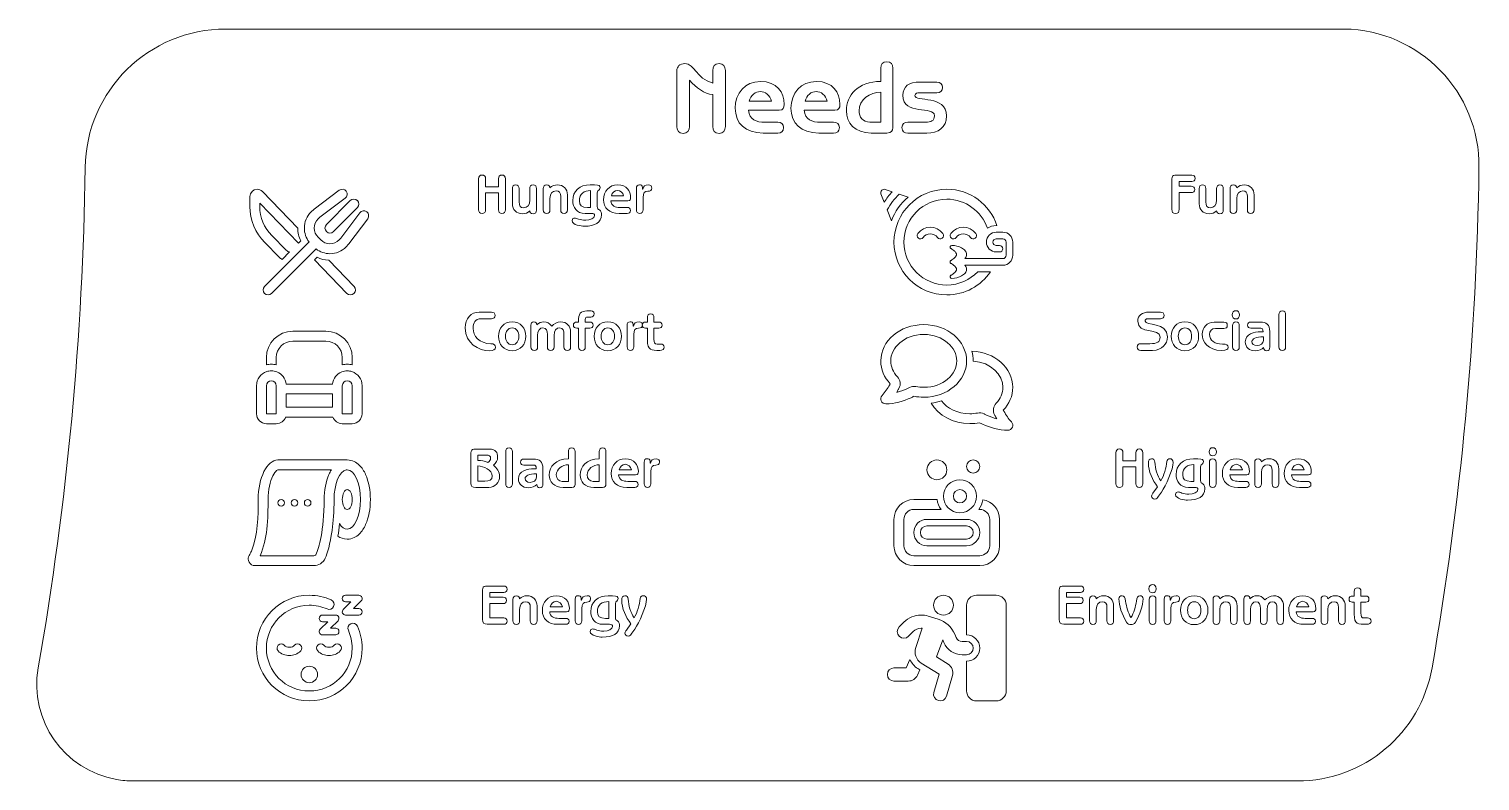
# Model space of a CAD drawing. Header units: millimetres. Extents: x 809 to 1110, y -215 to -60.
import ezdxf

# ---------------------------------------------------------------- set-up
doc = ezdxf.new("R2010")
doc.units = ezdxf.units.MM
doc.header["$MEASUREMENT"] = 0
doc.layers.add('Layer 1', color=7, linetype='Continuous', lineweight=0)

# ---------------------------------------------------------------- blocks, each defined once
blk = doc.blocks.new('Block_0')
at = {"layer": 'Layer 1', "color": 7, "lineweight": 9}
for points, knots in [([(953.27, -79.92), (953.27, -80.73), (952.86, -81.36), (951.96, -81.36), (951.07, -81.36), (950.65, -80.73), (950.65, -79.92), (950.65, -79.92), (950.65, -73.33), (950.65, -73.33), (948.95, -73.14), (947.2, -71.96), (945.83, -70.36), (945.83, -70.36), (945.83, -79.92), (945.83, -79.92), (945.83, -80.73), (945.41, -81.36), (944.52, -81.36), (943.62, -81.36), (943.21, -80.73), (943.21, -79.92), (943.21, -79.92), (943.21, -68.36), (943.21, -68.36), (943.25, -67.55), (943.75, -66.92), (944.89, -66.92), (946.93, -66.92), (947.16, -69.98), (950.65, -70.96), (950.65, -70.96), (950.65, -68.36), (950.65, -68.36), (950.65, -67.55), (951.07, -66.92), (951.96, -66.92), (952.86, -66.92), (953.27, -67.55), (953.27, -68.36), (953.27, -68.36), (953.27, -79.92), (953.27, -79.92)], [0, 0, 0, 0, 1, 1, 1, 2, 2, 2, 3, 3, 3, 4, 4, 4, 5, 5, 5, 6, 6, 6, 7, 7, 7, 8, 8, 8, 9, 9, 9, 10, 10, 10, 11, 11, 11, 12, 12, 12, 13, 13, 13, 14, 14, 14, 14]), ([(987.98, -80.19), (987.98, -80.84), (987.71, -81.29), (986.73, -81.29), (986.73, -81.29), (983.51, -81.29), (983.51, -81.29), (980.06, -81.29), (978.35, -79.17), (978.35, -76.68), (978.35, -73.56), (980.7, -70.61), (985.48, -70.61), (985.48, -70.61), (985.48, -67.86), (985.48, -67.86), (985.48, -67.11), (985.88, -66.51), (986.73, -66.51), (987.59, -66.51), (987.98, -67.11), (987.98, -67.86), (987.98, -67.86), (987.98, -80.19), (987.98, -80.19)], [0, 0, 0, 0, 1, 1, 1, 2, 2, 2, 3, 3, 3, 4, 4, 4, 5, 5, 5, 6, 6, 6, 7, 7, 7, 8, 8, 8, 8]), ([(961.09, -81.29), (957.39, -81.29), (955.31, -79.26), (955.31, -76.16), (955.31, -73.04), (957.35, -70.61), (960.53, -70.61), (964, -70.61), (965.44, -72.91), (965.44, -75.35), (965.44, -76.05), (965.29, -76.57), (964.42, -76.57), (964.42, -76.57), (958.06, -76.57), (958.06, -76.57), (958.22, -78.53), (959.7, -79.05), (961.45, -79.05), (961.45, -79.05), (964.13, -79.05), (964.13, -79.05), (964.79, -79.05), (965.33, -79.4), (965.33, -80.17), (965.33, -80.94), (964.79, -81.29), (964.13, -81.29), (964.13, -81.29), (961.09, -81.29), (961.09, -81.29)], [0, 0, 0, 0, 1, 1, 1, 2, 2, 2, 3, 3, 3, 4, 4, 4, 5, 5, 5, 6, 6, 6, 7, 7, 7, 8, 8, 8, 9, 9, 9, 10, 10, 10, 10]), ([(972.65, -81.29), (968.95, -81.29), (966.87, -79.26), (966.87, -76.16), (966.87, -73.04), (968.91, -70.61), (972.09, -70.61), (975.57, -70.61), (977, -72.91), (977, -75.35), (977, -76.05), (976.85, -76.57), (975.98, -76.57), (975.98, -76.57), (969.62, -76.57), (969.62, -76.57), (969.78, -78.53), (971.26, -79.05), (973.01, -79.05), (973.01, -79.05), (975.69, -79.05), (975.69, -79.05), (976.36, -79.05), (976.9, -79.4), (976.9, -80.17), (976.9, -80.94), (976.36, -81.29), (975.69, -81.29), (975.69, -81.29), (972.65, -81.29), (972.65, -81.29)], [0, 0, 0, 0, 1, 1, 1, 2, 2, 2, 3, 3, 3, 4, 4, 4, 5, 5, 5, 6, 6, 6, 7, 7, 7, 8, 8, 8, 9, 9, 9, 10, 10, 10, 10]), ([(991.08, -81.29), (990.39, -81.29), (989.85, -80.94), (989.85, -80.17), (989.85, -79.4), (990.39, -79.05), (991.08, -79.05), (991.08, -79.05), (994.82, -79.05), (994.82, -79.05), (995.82, -79.05), (996.61, -78.82), (996.61, -77.7), (996.61, -75.56), (990.06, -77.82), (990.06, -73.48), (990.06, -71.58), (991.31, -70.73), (993.59, -70.73), (993.59, -70.73), (997.09, -70.73), (997.09, -70.73), (997.75, -70.73), (998.29, -71.08), (998.29, -71.85), (998.29, -72.62), (997.75, -72.98), (997.09, -72.98), (997.09, -72.98), (993.45, -72.98), (993.45, -72.98), (993.07, -72.98), (992.55, -73), (992.55, -73.5), (992.55, -74.93), (999.11, -73.33), (999.11, -77.72), (999.11, -80.23), (997.36, -81.29), (995.01, -81.29), (995.01, -81.29), (991.08, -81.29), (991.08, -81.29)], [0, 0, 0, 0, 1, 1, 1, 2, 2, 2, 3, 3, 3, 4, 4, 4, 5, 5, 5, 6, 6, 6, 7, 7, 7, 8, 8, 8, 9, 9, 9, 10, 10, 10, 11, 11, 11, 12, 12, 12, 13, 13, 13, 14, 14, 14, 14]), ([(962.82, -74.7), (962.55, -73.45), (961.51, -72.69), (960.53, -72.69), (959.55, -72.69), (958.51, -73.45), (958.22, -74.7), (958.22, -74.7), (962.82, -74.7), (962.82, -74.7)], [0, 0, 0, 0, 1, 1, 1, 2, 2, 2, 3, 3, 3, 3]), ([(974.38, -74.7), (974.11, -73.45), (973.07, -72.69), (972.09, -72.69), (971.12, -72.69), (970.08, -73.45), (969.78, -74.7), (969.78, -74.7), (974.38, -74.7), (974.38, -74.7)], [0, 0, 0, 0, 1, 1, 1, 2, 2, 2, 3, 3, 3, 3]), ([(985.48, -72.85), (983.24, -72.85), (980.97, -74.35), (980.97, -76.66), (980.97, -77.97), (981.8, -79.05), (983.22, -79.05), (983.22, -79.05), (985.48, -79.05), (985.48, -79.05), (985.48, -79.05), (985.48, -72.85), (985.48, -72.85)], [0, 0, 0, 0, 1, 1, 1, 2, 2, 2, 3, 3, 3, 4, 4, 4, 4])]:
    blk.add_open_spline(points, degree=3, knots=knots, dxfattribs=at)
blk = doc.blocks.new('Block_1')
at = {"layer": 'Layer 1', "color": 7, "lineweight": 9}
for points, knots in [([(902.65, -119.77), (901.41, -119.77), (900.99, -120.57), (900.99, -121.75), (900.99, -123.23), (902.26, -124.93), (904.69, -124.93), (905.35, -124.93), (905.62, -125.23), (905.62, -125.62), (905.62, -126.17), (905.2, -126.38), (904.4, -126.38), (902.15, -126.38), (899.35, -124.86), (899.35, -121.66), (899.35, -119.68), (900.58, -118.39), (902.24, -118.39), (902.24, -118.39), (904.8, -118.39), (904.8, -118.39), (905.21, -118.39), (905.54, -118.61), (905.54, -119.08), (905.54, -119.55), (905.21, -119.77), (904.8, -119.77), (904.8, -119.77), (902.65, -119.77), (902.65, -119.77)], [0, 0, 0, 0, 1, 1, 1, 2, 2, 2, 3, 3, 3, 4, 4, 4, 5, 5, 5, 6, 6, 6, 7, 7, 7, 8, 8, 8, 9, 9, 9, 10, 10, 10, 10]), ([(922.85, -121.71), (922.85, -121.71), (922.46, -121.71), (922.46, -121.71), (922.08, -121.71), (921.78, -121.51), (921.78, -121.08), (921.78, -120.66), (922.08, -120.46), (922.46, -120.46), (922.46, -120.46), (922.85, -120.46), (922.85, -120.46), (922.85, -120.46), (922.85, -119.76), (922.85, -119.76), (922.85, -118.37), (923.76, -118.09), (925.06, -118.09), (925.62, -118.09), (926.06, -118.18), (926.06, -118.75), (926.06, -119.2), (925.75, -119.4), (925.36, -119.4), (925.36, -119.4), (924.8, -119.4), (924.8, -119.4), (924.36, -119.4), (924.23, -119.54), (924.23, -119.88), (924.23, -119.88), (924.23, -120.46), (924.23, -120.46), (924.23, -120.46), (925.18, -120.46), (925.18, -120.46), (925.55, -120.46), (925.85, -120.66), (925.85, -121.08), (925.85, -121.51), (925.55, -121.71), (925.18, -121.71), (925.18, -121.71), (924.23, -121.71), (924.23, -121.71), (924.23, -121.71), (924.23, -125.6), (924.23, -125.6), (924.23, -126.01), (924.01, -126.35), (923.54, -126.35), (923.07, -126.35), (922.85, -126.01), (922.85, -125.6), (922.85, -125.6), (922.85, -121.71), (922.85, -121.71)], [0, 0, 0, 0, 1, 1, 1, 2, 2, 2, 3, 3, 3, 4, 4, 4, 5, 5, 5, 6, 6, 6, 7, 7, 7, 8, 8, 8, 9, 9, 9, 10, 10, 10, 11, 11, 11, 12, 12, 12, 13, 13, 13, 14, 14, 14, 15, 15, 15, 16, 16, 16, 17, 17, 17, 18, 18, 18, 19, 19, 19, 19]), ([(938.48, -121.71), (938.48, -121.71), (938.48, -123.99), (938.48, -123.99), (938.48, -124.68), (938.62, -125), (939.15, -125), (939.15, -125), (939.89, -125), (939.89, -125), (940.28, -125), (940.59, -125.21), (940.59, -125.65), (940.59, -126.1), (940.28, -126.31), (939.66, -126.31), (937.91, -126.31), (937.1, -126.31), (937.1, -124.19), (937.1, -124.19), (937.1, -121.71), (937.1, -121.71), (937.1, -121.71), (936.71, -121.71), (936.71, -121.71), (936.33, -121.71), (936.03, -121.51), (936.03, -121.08), (936.03, -120.66), (936.33, -120.46), (936.71, -120.46), (936.71, -120.46), (937.1, -120.46), (937.1, -120.46), (937.1, -120.46), (937.1, -119.48), (937.1, -119.48), (937.1, -119.07), (937.32, -118.74), (937.79, -118.74), (938.26, -118.74), (938.48, -119.07), (938.48, -119.48), (938.48, -119.48), (938.48, -120.46), (938.48, -120.46), (938.48, -120.46), (939.49, -120.46), (939.49, -120.46), (939.86, -120.46), (940.16, -120.66), (940.16, -121.08), (940.16, -121.51), (939.86, -121.71), (939.49, -121.71), (939.49, -121.71), (938.48, -121.71), (938.48, -121.71)], [0, 0, 0, 0, 1, 1, 1, 2, 2, 2, 3, 3, 3, 4, 4, 4, 5, 5, 5, 6, 6, 6, 7, 7, 7, 8, 8, 8, 9, 9, 9, 10, 10, 10, 11, 11, 11, 12, 12, 12, 13, 13, 13, 14, 14, 14, 15, 15, 15, 16, 16, 16, 17, 17, 17, 18, 18, 18, 19, 19, 19, 19]), ([(909.09, -126.38), (907.29, -126.38), (906.26, -125.07), (906.26, -123.39), (906.26, -121.71), (907.29, -120.39), (909.09, -120.39), (910.89, -120.39), (911.92, -121.71), (911.92, -123.39), (911.92, -125.07), (910.89, -126.38), (909.09, -126.38)], [0, 0, 0, 0, 1, 1, 1, 2, 2, 2, 3, 3, 3, 4, 4, 4, 4]), ([(909.09, -121.64), (908.15, -121.64), (907.71, -122.47), (907.71, -123.39), (907.71, -124.31), (908.15, -125.14), (909.09, -125.14), (910.03, -125.14), (910.47, -124.31), (910.47, -123.39), (910.47, -122.47), (910.03, -121.64), (909.09, -121.64)], [0, 0, 0, 0, 1, 1, 1, 2, 2, 2, 3, 3, 3, 4, 4, 4, 4]), ([(912.97, -121.06), (912.97, -120.69), (913.17, -120.39), (913.59, -120.39), (914.02, -120.39), (914.21, -120.69), (914.21, -121.02), (914.62, -120.62), (915.11, -120.39), (915.68, -120.39), (916.34, -120.39), (916.76, -120.6), (917.29, -121.26), (917.78, -120.8), (918.38, -120.39), (919.14, -120.39), (920.38, -120.39), (921.19, -121.29), (921.19, -122.47), (921.19, -122.47), (921.19, -125.6), (921.19, -125.6), (921.19, -126.01), (920.97, -126.35), (920.5, -126.35), (920.03, -126.35), (919.81, -126.01), (919.81, -125.6), (919.81, -125.6), (919.81, -123.04), (919.81, -123.04), (919.81, -122.25), (919.65, -121.64), (918.88, -121.64), (918.27, -121.64), (917.77, -122.17), (917.77, -123.25), (917.77, -123.25), (917.77, -125.6), (917.77, -125.6), (917.77, -126.01), (917.55, -126.35), (917.08, -126.35), (916.61, -126.35), (916.39, -126.01), (916.39, -125.6), (916.39, -125.6), (916.39, -123.04), (916.39, -123.04), (916.39, -122.25), (916.23, -121.64), (915.46, -121.64), (914.85, -121.64), (914.35, -122.17), (914.35, -123.25), (914.35, -123.25), (914.35, -125.6), (914.35, -125.6), (914.35, -126.01), (914.13, -126.35), (913.66, -126.35), (913.19, -126.35), (912.97, -126.01), (912.97, -125.6), (912.97, -125.6), (912.97, -121.06), (912.97, -121.06)], [0, 0, 0, 0, 1, 1, 1, 2, 2, 2, 3, 3, 3, 4, 4, 4, 5, 5, 5, 6, 6, 6, 7, 7, 7, 8, 8, 8, 9, 9, 9, 10, 10, 10, 11, 11, 11, 12, 12, 12, 13, 13, 13, 14, 14, 14, 15, 15, 15, 16, 16, 16, 17, 17, 17, 18, 18, 18, 19, 19, 19, 20, 20, 20, 21, 21, 21, 22, 22, 22, 22]), ([(928.91, -126.38), (927.12, -126.38), (926.08, -125.07), (926.08, -123.39), (926.08, -121.71), (927.12, -120.39), (928.91, -120.39), (930.71, -120.39), (931.75, -121.71), (931.75, -123.39), (931.75, -125.07), (930.71, -126.38), (928.91, -126.38)], [0, 0, 0, 0, 1, 1, 1, 2, 2, 2, 3, 3, 3, 4, 4, 4, 4]), ([(928.91, -121.64), (927.97, -121.64), (927.53, -122.47), (927.53, -123.39), (927.53, -124.31), (927.97, -125.14), (928.91, -125.14), (929.86, -125.14), (930.3, -124.31), (930.3, -123.39), (930.3, -122.47), (929.86, -121.64), (928.91, -121.64)], [0, 0, 0, 0, 1, 1, 1, 2, 2, 2, 3, 3, 3, 4, 4, 4, 4]), ([(932.91, -121.1), (932.91, -120.62), (933.14, -120.39), (933.54, -120.39), (933.8, -120.39), (934.12, -120.43), (934.16, -120.95), (934.16, -120.95), (934.19, -121.3), (934.19, -121.3), (934.19, -121.3), (934.21, -121.3), (934.21, -121.3), (934.3, -120.67), (934.74, -120.39), (935.38, -120.39), (935.89, -120.39), (936.1, -120.67), (936.1, -121.06), (936.1, -121.5), (935.8, -121.71), (935.3, -121.71), (934.62, -121.71), (934.29, -121.98), (934.29, -123.04), (934.29, -123.04), (934.29, -125.56), (934.29, -125.56), (934.29, -126.01), (934.04, -126.35), (933.6, -126.35), (933.16, -126.35), (932.91, -126.01), (932.91, -125.56), (932.91, -125.56), (932.91, -121.1), (932.91, -121.1)], [0, 0, 0, 0, 1, 1, 1, 2, 2, 2, 3, 3, 3, 4, 4, 4, 5, 5, 5, 6, 6, 6, 7, 7, 7, 8, 8, 8, 9, 9, 9, 10, 10, 10, 11, 11, 11, 12, 12, 12, 12])]:
    blk.add_open_spline(points, degree=3, knots=knots, dxfattribs=at)
blk = doc.blocks.new('Block_2')
at = {"layer": 'Layer 1', "color": 7, "lineweight": 9}
for points, knots in [([(906.25, -92.44), (906.25, -92.44), (906.25, -90.77), (906.25, -90.77), (906.25, -90.33), (906.48, -89.99), (906.98, -89.99), (907.47, -89.99), (907.7, -90.33), (907.7, -90.77), (907.7, -90.77), (907.7, -97.19), (907.7, -97.19), (907.7, -97.63), (907.47, -97.98), (906.98, -97.98), (906.48, -97.98), (906.25, -97.63), (906.25, -97.19), (906.25, -97.19), (906.25, -93.68), (906.25, -93.68), (906.25, -93.68), (903.58, -93.68), (903.58, -93.68), (903.58, -93.68), (903.58, -97.19), (903.58, -97.19), (903.58, -97.63), (903.35, -97.98), (902.86, -97.98), (902.36, -97.98), (902.13, -97.63), (902.13, -97.19), (902.13, -97.19), (902.13, -90.77), (902.13, -90.77), (902.13, -90.33), (902.36, -89.99), (902.86, -89.99), (903.35, -89.99), (903.58, -90.33), (903.58, -90.77), (903.58, -90.77), (903.58, -92.44), (903.58, -92.44), (903.58, -92.44), (906.25, -92.44), (906.25, -92.44)], [0, 0, 0, 0, 1, 1, 1, 2, 2, 2, 3, 3, 3, 4, 4, 4, 5, 5, 5, 6, 6, 6, 7, 7, 7, 8, 8, 8, 9, 9, 9, 10, 10, 10, 11, 11, 11, 12, 12, 12, 13, 13, 13, 14, 14, 14, 15, 15, 15, 16, 16, 16, 16]), ([(914.13, -97.26), (914.13, -97.68), (913.91, -98.01), (913.44, -98.01), (912.96, -98.01), (912.74, -97.68), (912.74, -97.39), (912.28, -97.83), (911.82, -98.01), (911.19, -98.01), (909.95, -98.01), (909.14, -97.11), (909.14, -95.94), (909.14, -95.94), (909.14, -92.77), (909.14, -92.77), (909.14, -92.36), (909.36, -92.02), (909.83, -92.02), (910.3, -92.02), (910.52, -92.36), (910.52, -92.77), (910.52, -92.77), (910.52, -95.57), (910.52, -95.57), (910.52, -96.38), (910.83, -96.77), (911.46, -96.77), (912.24, -96.77), (912.74, -96.23), (912.74, -95.16), (912.74, -95.16), (912.74, -92.77), (912.74, -92.77), (912.74, -92.36), (912.96, -92.02), (913.44, -92.02), (913.91, -92.02), (914.13, -92.36), (914.13, -92.77), (914.13, -92.77), (914.13, -97.26), (914.13, -97.26)], [0, 0, 0, 0, 1, 1, 1, 2, 2, 2, 3, 3, 3, 4, 4, 4, 5, 5, 5, 6, 6, 6, 7, 7, 7, 8, 8, 8, 9, 9, 9, 10, 10, 10, 11, 11, 11, 12, 12, 12, 13, 13, 13, 14, 14, 14, 14]), ([(915.54, -92.77), (915.54, -92.36), (915.76, -92.02), (916.23, -92.02), (916.71, -92.02), (916.92, -92.36), (916.92, -92.65), (917.38, -92.21), (917.85, -92.02), (918.48, -92.02), (919.72, -92.02), (920.53, -92.92), (920.53, -94.1), (920.53, -94.1), (920.53, -97.23), (920.53, -97.23), (920.53, -97.64), (920.31, -97.98), (919.84, -97.98), (919.36, -97.98), (919.15, -97.64), (919.15, -97.23), (919.15, -97.23), (919.15, -94.46), (919.15, -94.46), (919.15, -93.66), (918.84, -93.27), (918.21, -93.27), (917.43, -93.27), (916.92, -93.81), (916.92, -94.88), (916.92, -94.88), (916.92, -97.23), (916.92, -97.23), (916.92, -97.64), (916.71, -97.98), (916.23, -97.98), (915.76, -97.98), (915.54, -97.64), (915.54, -97.23), (915.54, -97.23), (915.54, -92.77), (915.54, -92.77)], [0, 0, 0, 0, 1, 1, 1, 2, 2, 2, 3, 3, 3, 4, 4, 4, 5, 5, 5, 6, 6, 6, 7, 7, 7, 8, 8, 8, 9, 9, 9, 10, 10, 10, 11, 11, 11, 12, 12, 12, 13, 13, 13, 14, 14, 14, 14]), ([(924.22, -97.94), (922.42, -97.94), (921.63, -96.65), (921.63, -95.29), (921.63, -93.32), (923.08, -92.02), (925.24, -92.02), (925.24, -92.02), (926.13, -92.02), (926.13, -92.02), (927.15, -92.08), (927.31, -92.21), (927.31, -92.6), (927.31, -93.35), (926.73, -92.86), (926.73, -93.7), (926.73, -93.7), (926.73, -96.49), (926.73, -96.49), (926.73, -97.04), (926.91, -97.01), (927.17, -97.22), (927.48, -97.46), (927.61, -97.88), (927.61, -98.26), (927.61, -99.84), (926.21, -100.59), (924.04, -100.59), (923.41, -100.59), (921.53, -100.35), (921.53, -99.43), (921.53, -99.07), (921.77, -98.89), (922.05, -98.89), (922.31, -98.89), (922.53, -99), (922.86, -99.12), (923.28, -99.27), (923.69, -99.35), (924.32, -99.35), (925.27, -99.35), (926.16, -98.95), (926.16, -98.37), (926.16, -98.06), (925.93, -97.94), (925.51, -97.94), (925.51, -97.94), (924.22, -97.94), (924.22, -97.94)], [0, 0, 0, 0, 1, 1, 1, 2, 2, 2, 3, 3, 3, 4, 4, 4, 5, 5, 5, 6, 6, 6, 7, 7, 7, 8, 8, 8, 9, 9, 9, 10, 10, 10, 11, 11, 11, 12, 12, 12, 13, 13, 13, 14, 14, 14, 15, 15, 15, 16, 16, 16, 16]), ([(931.23, -97.94), (929.19, -97.94), (928.03, -96.81), (928.03, -95.1), (928.03, -93.37), (929.16, -92.02), (930.92, -92.02), (932.85, -92.02), (933.64, -93.3), (933.64, -94.65), (933.64, -95.04), (933.56, -95.33), (933.08, -95.33), (933.08, -95.33), (929.55, -95.33), (929.55, -95.33), (929.65, -96.41), (930.46, -96.7), (931.43, -96.7), (931.43, -96.7), (932.92, -96.7), (932.92, -96.7), (933.28, -96.7), (933.58, -96.89), (933.58, -97.32), (933.58, -97.75), (933.28, -97.94), (932.92, -97.94), (932.92, -97.94), (931.23, -97.94), (931.23, -97.94)], [0, 0, 0, 0, 1, 1, 1, 2, 2, 2, 3, 3, 3, 4, 4, 4, 5, 5, 5, 6, 6, 6, 7, 7, 7, 8, 8, 8, 9, 9, 9, 10, 10, 10, 10]), ([(932.19, -94.29), (932.04, -93.6), (931.46, -93.18), (930.92, -93.18), (930.38, -93.18), (929.81, -93.6), (929.65, -94.29), (929.65, -94.29), (932.19, -94.29), (932.19, -94.29)], [0, 0, 0, 0, 1, 1, 1, 2, 2, 2, 3, 3, 3, 3]), ([(934.84, -92.73), (934.84, -92.25), (935.07, -92.02), (935.47, -92.02), (935.72, -92.02), (936.05, -92.06), (936.09, -92.58), (936.09, -92.58), (936.12, -92.93), (936.12, -92.93), (936.12, -92.93), (936.14, -92.93), (936.14, -92.93), (936.23, -92.3), (936.67, -92.02), (937.31, -92.02), (937.82, -92.02), (938.03, -92.3), (938.03, -92.69), (938.03, -93.13), (937.73, -93.34), (937.23, -93.34), (936.55, -93.34), (936.22, -93.61), (936.22, -94.67), (936.22, -94.67), (936.22, -97.19), (936.22, -97.19), (936.22, -97.64), (935.97, -97.98), (935.53, -97.98), (935.09, -97.98), (934.84, -97.64), (934.84, -97.19), (934.84, -97.19), (934.84, -92.73), (934.84, -92.73)], [0, 0, 0, 0, 1, 1, 1, 2, 2, 2, 3, 3, 3, 4, 4, 4, 5, 5, 5, 6, 6, 6, 7, 7, 7, 8, 8, 8, 9, 9, 9, 10, 10, 10, 11, 11, 11, 12, 12, 12, 12]), ([(925.35, -93.22), (924.03, -93.22), (923.01, -93.87), (923.01, -95.34), (923.01, -96.25), (923.49, -96.7), (924.7, -96.7), (924.7, -96.7), (925.35, -96.7), (925.35, -96.7), (925.35, -96.7), (925.35, -93.22), (925.35, -93.22)], [0, 0, 0, 0, 1, 1, 1, 2, 2, 2, 3, 3, 3, 4, 4, 4, 4])]:
    blk.add_open_spline(points, degree=3, knots=knots, dxfattribs=at)
blk = doc.blocks.new('Block_3')
at = {"layer": 'Layer 1', "color": 7, "lineweight": 9}
for points, knots in [([(904.39, -146.76), (905.7, -146.76), (906.08, -147.52), (906.08, -148.36), (906.08, -149.14), (905.8, -149.63), (905.2, -150.1), (905.92, -150.64), (906.48, -151.49), (906.48, -152.41), (906.48, -153.64), (905.54, -154.68), (904.25, -154.68), (904.25, -154.68), (901.53, -154.68), (901.53, -154.68), (900.77, -154.68), (900.53, -154.45), (900.53, -153.9), (900.53, -153.9), (900.53, -147.54), (900.53, -147.54), (900.53, -147.11), (900.77, -146.76), (901.16, -146.76), (901.16, -146.76), (904.39, -146.76), (904.39, -146.76)], [0, 0, 0, 0, 1, 1, 1, 2, 2, 2, 3, 3, 3, 4, 4, 4, 5, 5, 5, 6, 6, 6, 7, 7, 7, 8, 8, 8, 9, 9, 9, 9]), ([(909.13, -153.97), (909.13, -154.38), (908.91, -154.72), (908.44, -154.72), (907.97, -154.72), (907.75, -154.38), (907.75, -153.97), (907.75, -153.97), (907.75, -147.24), (907.75, -147.24), (907.75, -146.83), (907.97, -146.5), (908.44, -146.5), (908.91, -146.5), (909.13, -146.83), (909.13, -147.24), (909.13, -147.24), (909.13, -153.97), (909.13, -153.97)], [0, 0, 0, 0, 1, 1, 1, 2, 2, 2, 3, 3, 3, 4, 4, 4, 5, 5, 5, 6, 6, 6, 6]), ([(922.12, -154.07), (922.12, -154.43), (921.97, -154.68), (921.43, -154.68), (921.43, -154.68), (919.64, -154.68), (919.64, -154.68), (917.73, -154.68), (916.79, -153.51), (916.79, -152.13), (916.79, -150.4), (918.09, -148.76), (920.73, -148.76), (920.73, -148.76), (920.73, -147.24), (920.73, -147.24), (920.73, -146.83), (920.95, -146.5), (921.43, -146.5), (921.9, -146.5), (922.12, -146.83), (922.12, -147.24), (922.12, -147.24), (922.12, -154.07), (922.12, -154.07)], [0, 0, 0, 0, 1, 1, 1, 2, 2, 2, 3, 3, 3, 4, 4, 4, 5, 5, 5, 6, 6, 6, 7, 7, 7, 8, 8, 8, 8]), ([(928.52, -154.07), (928.52, -154.43), (928.37, -154.68), (927.83, -154.68), (927.83, -154.68), (926.04, -154.68), (926.04, -154.68), (924.13, -154.68), (923.19, -153.51), (923.19, -152.13), (923.19, -150.4), (924.49, -148.76), (927.14, -148.76), (927.14, -148.76), (927.14, -147.24), (927.14, -147.24), (927.14, -146.83), (927.35, -146.5), (927.83, -146.5), (928.3, -146.5), (928.52, -146.83), (928.52, -147.24), (928.52, -147.24), (928.52, -154.07), (928.52, -154.07)], [0, 0, 0, 0, 1, 1, 1, 2, 2, 2, 3, 3, 3, 4, 4, 4, 5, 5, 5, 6, 6, 6, 7, 7, 7, 8, 8, 8, 8]), ([(901.98, -149.09), (902.63, -149.09), (903.44, -149.25), (904.04, -149.5), (904.41, -149.27), (904.63, -148.99), (904.63, -148.61), (904.63, -148.19), (904.36, -148), (903.6, -148), (903.6, -148), (901.98, -148), (901.98, -148), (901.98, -148), (901.98, -149.09), (901.98, -149.09)], [0, 0, 0, 0, 1, 1, 1, 2, 2, 2, 3, 3, 3, 4, 4, 4, 5, 5, 5, 5]), ([(901.98, -153.37), (901.98, -153.37), (903.4, -153.37), (903.4, -153.37), (904.36, -153.37), (904.96, -153.14), (904.96, -152.37), (904.96, -150.96), (903.14, -150.33), (901.98, -150.24), (901.98, -150.24), (901.98, -153.37), (901.98, -153.37)], [0, 0, 0, 0, 1, 1, 1, 2, 2, 2, 3, 3, 3, 4, 4, 4, 4]), ([(915.45, -153.99), (915.45, -154.46), (915.28, -154.75), (914.77, -154.75), (914.39, -154.75), (914.22, -154.52), (914.18, -154.08), (913.82, -154.54), (913.19, -154.75), (912.4, -154.75), (911.24, -154.75), (910.38, -154.04), (910.38, -152.93), (910.38, -151.27), (912.24, -150.82), (913.59, -150.82), (913.59, -150.82), (914.07, -150.82), (914.07, -150.82), (914.07, -150.24), (913.92, -150.08), (913.61, -150.08), (913.61, -150.08), (911.5, -150.08), (911.5, -150.08), (911.12, -150.08), (910.82, -149.88), (910.82, -149.45), (910.82, -149.03), (911.12, -148.83), (911.5, -148.83), (911.5, -148.83), (913.52, -148.83), (913.52, -148.83), (914.74, -148.83), (915.45, -149.37), (915.45, -150.79), (915.45, -150.79), (915.45, -153.99), (915.45, -153.99)], [0, 0, 0, 0, 1, 1, 1, 2, 2, 2, 3, 3, 3, 4, 4, 4, 5, 5, 5, 6, 6, 6, 7, 7, 7, 8, 8, 8, 9, 9, 9, 10, 10, 10, 11, 11, 11, 12, 12, 12, 13, 13, 13, 13]), ([(920.73, -150.01), (919.49, -150.01), (918.24, -150.84), (918.24, -152.11), (918.24, -152.84), (918.7, -153.44), (919.48, -153.44), (919.48, -153.44), (920.73, -153.44), (920.73, -153.44), (920.73, -153.44), (920.73, -150.01), (920.73, -150.01)], [0, 0, 0, 0, 1, 1, 1, 2, 2, 2, 3, 3, 3, 4, 4, 4, 4]), ([(927.14, -150.01), (925.89, -150.01), (924.64, -150.84), (924.64, -152.11), (924.64, -152.84), (925.1, -153.44), (925.88, -153.44), (925.88, -153.44), (927.14, -153.44), (927.14, -153.44), (927.14, -153.44), (927.14, -150.01), (927.14, -150.01)], [0, 0, 0, 0, 1, 1, 1, 2, 2, 2, 3, 3, 3, 4, 4, 4, 4]), ([(932.83, -154.68), (930.79, -154.68), (929.63, -153.55), (929.63, -151.84), (929.63, -150.11), (930.76, -148.76), (932.52, -148.76), (934.45, -148.76), (935.24, -150.04), (935.24, -151.39), (935.24, -151.78), (935.16, -152.07), (934.68, -152.07), (934.68, -152.07), (931.15, -152.07), (931.15, -152.07), (931.25, -153.15), (932.06, -153.44), (933.03, -153.44), (933.03, -153.44), (934.52, -153.44), (934.52, -153.44), (934.88, -153.44), (935.18, -153.63), (935.18, -154.06), (935.18, -154.49), (934.88, -154.68), (934.52, -154.68), (934.52, -154.68), (932.83, -154.68), (932.83, -154.68)], [0, 0, 0, 0, 1, 1, 1, 2, 2, 2, 3, 3, 3, 4, 4, 4, 5, 5, 5, 6, 6, 6, 7, 7, 7, 8, 8, 8, 9, 9, 9, 10, 10, 10, 10]), ([(933.79, -151.03), (933.64, -150.34), (933.06, -149.91), (932.52, -149.91), (931.98, -149.91), (931.41, -150.34), (931.25, -151.03), (931.25, -151.03), (933.79, -151.03), (933.79, -151.03)], [0, 0, 0, 0, 1, 1, 1, 2, 2, 2, 3, 3, 3, 3]), ([(936.44, -149.47), (936.44, -148.99), (936.67, -148.76), (937.07, -148.76), (937.32, -148.76), (937.65, -148.8), (937.69, -149.32), (937.69, -149.32), (937.72, -149.67), (937.72, -149.67), (937.72, -149.67), (937.74, -149.67), (937.74, -149.67), (937.83, -149.04), (938.27, -148.76), (938.91, -148.76), (939.42, -148.76), (939.63, -149.04), (939.63, -149.43), (939.63, -149.87), (939.33, -150.08), (938.83, -150.08), (938.15, -150.08), (937.82, -150.35), (937.82, -151.41), (937.82, -151.41), (937.82, -153.93), (937.82, -153.93), (937.82, -154.38), (937.57, -154.72), (937.13, -154.72), (936.69, -154.72), (936.44, -154.38), (936.44, -153.93), (936.44, -153.93), (936.44, -149.47), (936.44, -149.47)], [0, 0, 0, 0, 1, 1, 1, 2, 2, 2, 3, 3, 3, 4, 4, 4, 5, 5, 5, 6, 6, 6, 7, 7, 7, 8, 8, 8, 9, 9, 9, 10, 10, 10, 11, 11, 11, 12, 12, 12, 12]), ([(914.14, -151.86), (912.54, -151.86), (911.77, -152.32), (911.77, -152.86), (911.77, -153.33), (912.13, -153.64), (912.83, -153.64), (913.47, -153.64), (914.14, -153.25), (914.14, -152.6), (914.14, -152.6), (914.14, -151.86), (914.14, -151.86)], [0, 0, 0, 0, 1, 1, 1, 2, 2, 2, 3, 3, 3, 4, 4, 4, 4])]:
    blk.add_open_spline(points, degree=3, knots=knots, dxfattribs=at)
blk = doc.blocks.new('Block_4')
at = {"layer": 'Layer 1', "color": 7, "lineweight": 9}
for points, knots in [([(904.46, -177.43), (904.46, -177.43), (907.22, -177.43), (907.22, -177.43), (907.62, -177.43), (907.93, -177.64), (907.93, -178.09), (907.93, -178.54), (907.62, -178.75), (907.22, -178.75), (907.22, -178.75), (904.46, -178.75), (904.46, -178.75), (904.46, -178.75), (904.46, -181.74), (904.46, -181.74), (904.46, -181.74), (907.34, -181.74), (907.34, -181.74), (907.73, -181.74), (908.04, -181.95), (908.04, -182.39), (908.04, -182.84), (907.73, -183.05), (907.34, -183.05), (907.34, -183.05), (903.94, -183.05), (903.94, -183.05), (903.18, -183.05), (902.94, -182.66), (902.94, -182.06), (902.94, -182.06), (902.94, -175.91), (902.94, -175.91), (902.94, -175.48), (903.18, -175.13), (903.58, -175.13), (903.58, -175.13), (907.34, -175.13), (907.34, -175.13), (907.73, -175.13), (908.04, -175.34), (908.04, -175.79), (908.04, -176.24), (907.73, -176.44), (907.34, -176.44), (907.34, -176.44), (904.46, -176.44), (904.46, -176.44), (904.46, -176.44), (904.46, -177.43), (904.46, -177.43)], [0, 0, 0, 0, 1, 1, 1, 2, 2, 2, 3, 3, 3, 4, 4, 4, 5, 5, 5, 6, 6, 6, 7, 7, 7, 8, 8, 8, 9, 9, 9, 10, 10, 10, 11, 11, 11, 12, 12, 12, 13, 13, 13, 14, 14, 14, 15, 15, 15, 16, 16, 16, 17, 17, 17, 17]), ([(909.25, -177.88), (909.25, -177.47), (909.47, -177.13), (909.94, -177.13), (910.41, -177.13), (910.63, -177.47), (910.63, -177.76), (911.09, -177.32), (911.55, -177.13), (912.19, -177.13), (913.43, -177.13), (914.24, -178.03), (914.24, -179.21), (914.24, -179.21), (914.24, -182.34), (914.24, -182.34), (914.24, -182.75), (914.02, -183.09), (913.55, -183.09), (913.07, -183.09), (912.85, -182.75), (912.85, -182.34), (912.85, -182.34), (912.85, -179.57), (912.85, -179.57), (912.85, -178.77), (912.54, -178.38), (911.92, -178.38), (911.14, -178.38), (910.63, -178.92), (910.63, -179.99), (910.63, -179.99), (910.63, -182.34), (910.63, -182.34), (910.63, -182.75), (910.41, -183.09), (909.94, -183.09), (909.47, -183.09), (909.25, -182.75), (909.25, -182.34), (909.25, -182.34), (909.25, -177.88), (909.25, -177.88)], [0, 0, 0, 0, 1, 1, 1, 2, 2, 2, 3, 3, 3, 4, 4, 4, 5, 5, 5, 6, 6, 6, 7, 7, 7, 8, 8, 8, 9, 9, 9, 10, 10, 10, 11, 11, 11, 12, 12, 12, 13, 13, 13, 14, 14, 14, 14]), ([(918.54, -183.05), (916.49, -183.05), (915.34, -181.92), (915.34, -180.21), (915.34, -178.48), (916.47, -177.13), (918.23, -177.13), (920.15, -177.13), (920.95, -178.41), (920.95, -179.76), (920.95, -180.15), (920.87, -180.44), (920.38, -180.44), (920.38, -180.44), (916.86, -180.44), (916.86, -180.44), (916.95, -181.52), (917.77, -181.81), (918.74, -181.81), (918.74, -181.81), (920.22, -181.81), (920.22, -181.81), (920.59, -181.81), (920.89, -182), (920.89, -182.43), (920.89, -182.86), (920.59, -183.05), (920.22, -183.05), (920.22, -183.05), (918.54, -183.05), (918.54, -183.05)], [0, 0, 0, 0, 1, 1, 1, 2, 2, 2, 3, 3, 3, 4, 4, 4, 5, 5, 5, 6, 6, 6, 7, 7, 7, 8, 8, 8, 9, 9, 9, 10, 10, 10, 10]), ([(922.15, -177.84), (922.15, -177.36), (922.38, -177.13), (922.78, -177.13), (923.03, -177.13), (923.35, -177.17), (923.4, -177.69), (923.4, -177.69), (923.42, -178.04), (923.42, -178.04), (923.42, -178.04), (923.45, -178.04), (923.45, -178.04), (923.54, -177.41), (923.98, -177.13), (924.62, -177.13), (925.13, -177.13), (925.33, -177.41), (925.33, -177.8), (925.33, -178.24), (925.03, -178.45), (924.54, -178.45), (923.86, -178.45), (923.53, -178.72), (923.53, -179.78), (923.53, -179.78), (923.53, -182.3), (923.53, -182.3), (923.53, -182.75), (923.27, -183.09), (922.84, -183.09), (922.4, -183.09), (922.15, -182.75), (922.15, -182.3), (922.15, -182.3), (922.15, -177.84), (922.15, -177.84)], [0, 0, 0, 0, 1, 1, 1, 2, 2, 2, 3, 3, 3, 4, 4, 4, 5, 5, 5, 6, 6, 6, 7, 7, 7, 8, 8, 8, 9, 9, 9, 10, 10, 10, 11, 11, 11, 12, 12, 12, 12]), ([(927.96, -183.05), (926.15, -183.05), (925.37, -181.76), (925.37, -180.4), (925.37, -178.43), (926.82, -177.13), (928.97, -177.13), (928.97, -177.13), (929.87, -177.13), (929.87, -177.13), (930.88, -177.19), (931.04, -177.32), (931.04, -177.71), (931.04, -178.46), (930.47, -177.97), (930.47, -178.81), (930.47, -178.81), (930.47, -181.6), (930.47, -181.6), (930.47, -182.15), (930.64, -182.12), (930.91, -182.33), (931.22, -182.57), (931.34, -182.99), (931.34, -183.37), (931.34, -184.95), (929.95, -185.7), (927.77, -185.7), (927.14, -185.7), (925.27, -185.46), (925.27, -184.54), (925.27, -184.18), (925.51, -184), (925.78, -184), (926.05, -184), (926.27, -184.11), (926.6, -184.23), (927.02, -184.38), (927.43, -184.46), (928.05, -184.46), (929.01, -184.46), (929.89, -184.06), (929.89, -183.48), (929.89, -183.17), (929.66, -183.05), (929.25, -183.05), (929.25, -183.05), (927.96, -183.05), (927.96, -183.05)], [0, 0, 0, 0, 1, 1, 1, 2, 2, 2, 3, 3, 3, 4, 4, 4, 5, 5, 5, 6, 6, 6, 7, 7, 7, 8, 8, 8, 9, 9, 9, 10, 10, 10, 11, 11, 11, 12, 12, 12, 13, 13, 13, 14, 14, 14, 15, 15, 15, 16, 16, 16, 16]), ([(933.69, -182.97), (932.63, -181.55), (931.8, -179.76), (931.8, -177.96), (931.8, -177.48), (932, -177.13), (932.46, -177.13), (932.83, -177.13), (933.08, -177.35), (933.12, -177.84), (933.22, -179.16), (933.6, -180.62), (934.36, -181.73), (935.05, -180.58), (935.44, -179), (935.63, -177.69), (935.67, -177.35), (935.94, -177.13), (936.28, -177.13), (936.63, -177.13), (936.95, -177.38), (936.95, -177.87), (936.95, -179.26), (935.38, -182.76), (934.51, -184.03), (934.51, -184.03), (933.92, -184.88), (933.92, -184.88), (933.73, -185.17), (933.52, -185.49), (933.13, -185.49), (932.75, -185.49), (932.47, -185.22), (932.47, -184.86), (932.47, -184.58), (932.61, -184.44), (932.75, -184.26), (932.75, -184.26), (933.69, -182.97), (933.69, -182.97)], [0, 0, 0, 0, 1, 1, 1, 2, 2, 2, 3, 3, 3, 4, 4, 4, 5, 5, 5, 6, 6, 6, 7, 7, 7, 8, 8, 8, 9, 9, 9, 10, 10, 10, 11, 11, 11, 12, 12, 12, 13, 13, 13, 13]), ([(919.5, -179.4), (919.35, -178.71), (918.77, -178.28), (918.23, -178.28), (917.69, -178.28), (917.11, -178.71), (916.95, -179.4), (916.95, -179.4), (919.5, -179.4), (919.5, -179.4)], [0, 0, 0, 0, 1, 1, 1, 2, 2, 2, 3, 3, 3, 3]), ([(929.09, -178.33), (927.76, -178.33), (926.75, -178.98), (926.75, -180.45), (926.75, -181.36), (927.22, -181.81), (928.43, -181.81), (928.43, -181.81), (929.09, -181.81), (929.09, -181.81), (929.09, -181.81), (929.09, -178.33), (929.09, -178.33)], [0, 0, 0, 0, 1, 1, 1, 2, 2, 2, 3, 3, 3, 4, 4, 4, 4])]:
    blk.add_open_spline(points, degree=3, knots=knots, dxfattribs=at)
blk = doc.blocks.new('Block_5')
at = {"layer": 'Layer 1', "color": 7, "lineweight": 9}
for points, knots in [([(1040.79, -119.77), (1040.43, -119.77), (1040.24, -119.93), (1040.24, -120.23), (1040.24, -121.28), (1044.88, -120.31), (1044.88, -123.53), (1044.88, -124.98), (1043.78, -126.31), (1041.82, -126.31), (1041.82, -126.31), (1039.34, -126.31), (1039.34, -126.31), (1038.93, -126.31), (1038.59, -126.09), (1038.59, -125.62), (1038.59, -125.15), (1038.93, -124.93), (1039.34, -124.93), (1039.34, -124.93), (1041.23, -124.93), (1041.23, -124.93), (1042.73, -124.93), (1043.36, -124.56), (1043.36, -123.58), (1043.36, -121.48), (1038.72, -123.16), (1038.72, -120.26), (1038.72, -119.06), (1039.63, -118.39), (1041.07, -118.39), (1041.07, -118.39), (1043.45, -118.39), (1043.45, -118.39), (1043.87, -118.39), (1044.2, -118.61), (1044.2, -119.08), (1044.2, -119.55), (1043.87, -119.77), (1043.45, -119.77), (1043.45, -119.77), (1040.79, -119.77), (1040.79, -119.77)], [0, 0, 0, 0, 1, 1, 1, 2, 2, 2, 3, 3, 3, 4, 4, 4, 5, 5, 5, 6, 6, 6, 7, 7, 7, 8, 8, 8, 9, 9, 9, 10, 10, 10, 11, 11, 11, 12, 12, 12, 13, 13, 13, 14, 14, 14, 14]), ([(1059.83, -118.94), (1059.83, -119.5), (1059.5, -119.8), (1059.07, -119.8), (1058.65, -119.8), (1058.31, -119.5), (1058.31, -118.94), (1058.31, -118.39), (1058.65, -118.09), (1059.07, -118.09), (1059.5, -118.09), (1059.83, -118.39), (1059.83, -118.94)], [0, 0, 0, 0, 1, 1, 1, 2, 2, 2, 3, 3, 3, 4, 4, 4, 4]), ([(1069.37, -125.6), (1069.37, -126.01), (1069.15, -126.35), (1068.67, -126.35), (1068.2, -126.35), (1067.98, -126.01), (1067.98, -125.6), (1067.98, -125.6), (1067.98, -118.87), (1067.98, -118.87), (1067.98, -118.46), (1068.2, -118.13), (1068.67, -118.13), (1069.15, -118.13), (1069.37, -118.46), (1069.37, -118.87), (1069.37, -118.87), (1069.37, -125.6), (1069.37, -125.6)], [0, 0, 0, 0, 1, 1, 1, 2, 2, 2, 3, 3, 3, 4, 4, 4, 5, 5, 5, 6, 6, 6, 6]), ([(1048.52, -126.38), (1046.72, -126.38), (1045.68, -125.07), (1045.68, -123.39), (1045.68, -121.71), (1046.72, -120.39), (1048.52, -120.39), (1050.31, -120.39), (1051.35, -121.71), (1051.35, -123.39), (1051.35, -125.07), (1050.31, -126.38), (1048.52, -126.38)], [0, 0, 0, 0, 1, 1, 1, 2, 2, 2, 3, 3, 3, 4, 4, 4, 4]), ([(1048.52, -121.64), (1047.57, -121.64), (1047.13, -122.47), (1047.13, -123.39), (1047.13, -124.31), (1047.57, -125.14), (1048.52, -125.14), (1049.46, -125.14), (1049.9, -124.31), (1049.9, -123.39), (1049.9, -122.47), (1049.46, -121.64), (1048.52, -121.64)], [0, 0, 0, 0, 1, 1, 1, 2, 2, 2, 3, 3, 3, 4, 4, 4, 4]), ([(1056.59, -120.46), (1056.98, -120.46), (1057.29, -120.67), (1057.29, -121.12), (1057.29, -121.57), (1056.98, -121.78), (1056.59, -121.78), (1056.59, -121.78), (1054.85, -121.78), (1054.85, -121.78), (1054.04, -121.78), (1053.6, -122.35), (1053.6, -122.95), (1053.6, -124.33), (1054.72, -125), (1056.26, -125), (1057.22, -125), (1057.45, -125.15), (1057.45, -125.67), (1057.45, -126.12), (1057.15, -126.31), (1056.07, -126.31), (1053.28, -126.31), (1052.09, -124.54), (1052.09, -122.98), (1052.09, -121.61), (1053.05, -120.46), (1054.57, -120.46), (1054.57, -120.46), (1056.59, -120.46), (1056.59, -120.46)], [0, 0, 0, 0, 1, 1, 1, 2, 2, 2, 3, 3, 3, 4, 4, 4, 5, 5, 5, 6, 6, 6, 7, 7, 7, 8, 8, 8, 9, 9, 9, 10, 10, 10, 10]), ([(1059.76, -125.6), (1059.76, -126.01), (1059.55, -126.35), (1059.07, -126.35), (1058.6, -126.35), (1058.38, -126.01), (1058.38, -125.6), (1058.38, -125.6), (1058.38, -121.14), (1058.38, -121.14), (1058.38, -120.73), (1058.6, -120.39), (1059.07, -120.39), (1059.55, -120.39), (1059.76, -120.73), (1059.76, -121.14), (1059.76, -121.14), (1059.76, -125.6), (1059.76, -125.6)], [0, 0, 0, 0, 1, 1, 1, 2, 2, 2, 3, 3, 3, 4, 4, 4, 5, 5, 5, 6, 6, 6, 6]), ([(1066.08, -125.62), (1066.08, -126.09), (1065.91, -126.38), (1065.41, -126.38), (1065.03, -126.38), (1064.85, -126.15), (1064.82, -125.71), (1064.45, -126.17), (1063.83, -126.38), (1063.03, -126.38), (1061.87, -126.38), (1061.02, -125.67), (1061.02, -124.56), (1061.02, -122.9), (1062.87, -122.45), (1064.22, -122.45), (1064.22, -122.45), (1064.7, -122.45), (1064.7, -122.45), (1064.7, -121.87), (1064.55, -121.71), (1064.24, -121.71), (1064.24, -121.71), (1062.14, -121.71), (1062.14, -121.71), (1061.76, -121.71), (1061.46, -121.51), (1061.46, -121.08), (1061.46, -120.66), (1061.76, -120.46), (1062.14, -120.46), (1062.14, -120.46), (1064.15, -120.46), (1064.15, -120.46), (1065.37, -120.46), (1066.08, -121), (1066.08, -122.42), (1066.08, -122.42), (1066.08, -125.62), (1066.08, -125.62)], [0, 0, 0, 0, 1, 1, 1, 2, 2, 2, 3, 3, 3, 4, 4, 4, 5, 5, 5, 6, 6, 6, 7, 7, 7, 8, 8, 8, 9, 9, 9, 10, 10, 10, 11, 11, 11, 12, 12, 12, 13, 13, 13, 13]), ([(1064.77, -123.49), (1063.17, -123.49), (1062.4, -123.95), (1062.4, -124.49), (1062.4, -124.96), (1062.77, -125.28), (1063.46, -125.28), (1064.1, -125.28), (1064.77, -124.88), (1064.77, -124.23), (1064.77, -124.23), (1064.77, -123.49), (1064.77, -123.49)], [0, 0, 0, 0, 1, 1, 1, 2, 2, 2, 3, 3, 3, 4, 4, 4, 4])]:
    blk.add_open_spline(points, degree=3, knots=knots, dxfattribs=at)
blk = doc.blocks.new('Block_6')
at = {"layer": 'Layer 1', "color": 7, "lineweight": 9}
for points in [[(1047.31, -97.08), (1047.31, -97.63), (1047.12, -97.98), (1046.55, -97.98), (1045.99, -97.98), (1045.79, -97.63), (1045.79, -97.08), (1045.79, -97.08), (1045.79, -90.8), (1045.79, -90.8), (1045.79, -90.37), (1046.04, -90.02), (1046.43, -90.02), (1046.43, -90.02), (1049.94, -90.02), (1049.94, -90.02), (1050.33, -90.02), (1050.64, -90.23), (1050.64, -90.68), (1050.64, -91.13), (1050.33, -91.33), (1049.94, -91.33), (1049.94, -91.33), (1047.31, -91.33), (1047.31, -91.33), (1047.31, -91.33), (1047.31, -92.32), (1047.31, -92.32), (1047.31, -92.32), (1049.82, -92.32), (1049.82, -92.32), (1050.21, -92.32), (1050.53, -92.53), (1050.53, -92.98), (1050.53, -93.43), (1050.21, -93.64), (1049.82, -93.64), (1049.82, -93.64), (1047.31, -93.64), (1047.31, -93.64), (1047.31, -93.64), (1047.31, -97.08), (1047.31, -97.08)], [(1056.44, -97.26), (1056.44, -97.68), (1056.22, -98.01), (1055.75, -98.01), (1055.28, -98.01), (1055.06, -97.68), (1055.06, -97.39), (1054.6, -97.83), (1054.14, -98.01), (1053.51, -98.01), (1052.26, -98.01), (1051.46, -97.11), (1051.46, -95.94), (1051.46, -95.94), (1051.46, -92.77), (1051.46, -92.77), (1051.46, -92.36), (1051.68, -92.02), (1052.15, -92.02), (1052.62, -92.02), (1052.84, -92.36), (1052.84, -92.77), (1052.84, -92.77), (1052.84, -95.57), (1052.84, -95.57), (1052.84, -96.38), (1053.15, -96.77), (1053.77, -96.77), (1054.55, -96.77), (1055.06, -96.23), (1055.06, -95.16), (1055.06, -95.16), (1055.06, -92.77), (1055.06, -92.77), (1055.06, -92.36), (1055.28, -92.02), (1055.75, -92.02), (1056.22, -92.02), (1056.44, -92.36), (1056.44, -92.77), (1056.44, -92.77), (1056.44, -97.26), (1056.44, -97.26)], [(1057.86, -92.77), (1057.86, -92.36), (1058.08, -92.02), (1058.55, -92.02), (1059.02, -92.02), (1059.24, -92.36), (1059.24, -92.65), (1059.7, -92.21), (1060.16, -92.02), (1060.79, -92.02), (1062.04, -92.02), (1062.84, -92.92), (1062.84, -94.1), (1062.84, -94.1), (1062.84, -97.23), (1062.84, -97.23), (1062.84, -97.64), (1062.63, -97.98), (1062.15, -97.98), (1061.68, -97.98), (1061.46, -97.64), (1061.46, -97.23), (1061.46, -97.23), (1061.46, -94.46), (1061.46, -94.46), (1061.46, -93.66), (1061.15, -93.27), (1060.53, -93.27), (1059.75, -93.27), (1059.24, -93.81), (1059.24, -94.88), (1059.24, -94.88), (1059.24, -97.23), (1059.24, -97.23), (1059.24, -97.64), (1059.02, -97.98), (1058.55, -97.98), (1058.08, -97.98), (1057.86, -97.64), (1057.86, -97.23), (1057.86, -97.23), (1057.86, -92.77), (1057.86, -92.77)]]:
    blk.add_open_spline(points, degree=3, knots=[0, 0, 0, 0, 1, 1, 1, 2, 2, 2, 3, 3, 3, 4, 4, 4, 5, 5, 5, 6, 6, 6, 7, 7, 7, 8, 8, 8, 9, 9, 9, 10, 10, 10, 11, 11, 11, 12, 12, 12, 13, 13, 13, 14, 14, 14, 14], dxfattribs=at)
blk = doc.blocks.new('Block_7')
at = {"layer": 'Layer 1', "color": 7, "lineweight": 9}
for points, knots in [([(1038.33, -149.18), (1038.33, -149.18), (1038.33, -147.51), (1038.33, -147.51), (1038.33, -147.07), (1038.56, -146.73), (1039.05, -146.73), (1039.55, -146.73), (1039.78, -147.07), (1039.78, -147.51), (1039.78, -147.51), (1039.78, -153.93), (1039.78, -153.93), (1039.78, -154.37), (1039.55, -154.72), (1039.05, -154.72), (1038.56, -154.72), (1038.33, -154.37), (1038.33, -153.93), (1038.33, -153.93), (1038.33, -150.42), (1038.33, -150.42), (1038.33, -150.42), (1035.66, -150.42), (1035.66, -150.42), (1035.66, -150.42), (1035.66, -153.93), (1035.66, -153.93), (1035.66, -154.37), (1035.43, -154.72), (1034.93, -154.72), (1034.44, -154.72), (1034.21, -154.37), (1034.21, -153.93), (1034.21, -153.93), (1034.21, -147.51), (1034.21, -147.51), (1034.21, -147.07), (1034.44, -146.73), (1034.93, -146.73), (1035.43, -146.73), (1035.66, -147.07), (1035.66, -147.51), (1035.66, -147.51), (1035.66, -149.18), (1035.66, -149.18), (1035.66, -149.18), (1038.33, -149.18), (1038.33, -149.18)], [0, 0, 0, 0, 1, 1, 1, 2, 2, 2, 3, 3, 3, 4, 4, 4, 5, 5, 5, 6, 6, 6, 7, 7, 7, 8, 8, 8, 9, 9, 9, 10, 10, 10, 11, 11, 11, 12, 12, 12, 13, 13, 13, 14, 14, 14, 15, 15, 15, 16, 16, 16, 16]), ([(1055.03, -147.31), (1055.03, -147.87), (1054.7, -148.16), (1054.27, -148.16), (1053.85, -148.16), (1053.51, -147.87), (1053.51, -147.31), (1053.51, -146.76), (1053.85, -146.46), (1054.27, -146.46), (1054.7, -146.46), (1055.03, -146.76), (1055.03, -147.31)], [0, 0, 0, 0, 1, 1, 1, 2, 2, 2, 3, 3, 3, 4, 4, 4, 4]), ([(1042.83, -154.6), (1041.77, -153.18), (1040.94, -151.39), (1040.94, -149.59), (1040.94, -149.11), (1041.14, -148.76), (1041.6, -148.76), (1041.97, -148.76), (1042.22, -148.98), (1042.25, -149.47), (1042.36, -150.79), (1042.74, -152.25), (1043.5, -153.36), (1044.19, -152.21), (1044.58, -150.63), (1044.76, -149.32), (1044.81, -148.98), (1045.07, -148.76), (1045.42, -148.76), (1045.76, -148.76), (1046.09, -149.01), (1046.09, -149.5), (1046.09, -150.89), (1044.52, -154.39), (1043.65, -155.66), (1043.65, -155.66), (1043.06, -156.51), (1043.06, -156.51), (1042.86, -156.8), (1042.66, -157.12), (1042.26, -157.12), (1041.88, -157.12), (1041.61, -156.85), (1041.61, -156.49), (1041.61, -156.21), (1041.75, -156.07), (1041.88, -155.89), (1041.88, -155.89), (1042.83, -154.6), (1042.83, -154.6)], [0, 0, 0, 0, 1, 1, 1, 2, 2, 2, 3, 3, 3, 4, 4, 4, 5, 5, 5, 6, 6, 6, 7, 7, 7, 8, 8, 8, 9, 9, 9, 10, 10, 10, 11, 11, 11, 12, 12, 12, 13, 13, 13, 13]), ([(1049.25, -154.68), (1047.45, -154.68), (1046.66, -153.39), (1046.66, -152.03), (1046.66, -150.06), (1048.11, -148.76), (1050.27, -148.76), (1050.27, -148.76), (1051.16, -148.76), (1051.16, -148.76), (1052.18, -148.82), (1052.34, -148.95), (1052.34, -149.34), (1052.34, -150.09), (1051.76, -149.6), (1051.76, -150.44), (1051.76, -150.44), (1051.76, -153.23), (1051.76, -153.23), (1051.76, -153.78), (1051.94, -153.75), (1052.2, -153.96), (1052.51, -154.2), (1052.64, -154.62), (1052.64, -155), (1052.64, -156.58), (1051.24, -157.33), (1049.07, -157.33), (1048.44, -157.33), (1046.56, -157.09), (1046.56, -156.17), (1046.56, -155.81), (1046.8, -155.63), (1047.08, -155.63), (1047.34, -155.63), (1047.56, -155.74), (1047.89, -155.86), (1048.31, -156.01), (1048.72, -156.09), (1049.34, -156.09), (1050.3, -156.09), (1051.19, -155.69), (1051.19, -155.11), (1051.19, -154.8), (1050.96, -154.68), (1050.54, -154.68), (1050.54, -154.68), (1049.25, -154.68), (1049.25, -154.68)], [0, 0, 0, 0, 1, 1, 1, 2, 2, 2, 3, 3, 3, 4, 4, 4, 5, 5, 5, 6, 6, 6, 7, 7, 7, 8, 8, 8, 9, 9, 9, 10, 10, 10, 11, 11, 11, 12, 12, 12, 13, 13, 13, 14, 14, 14, 15, 15, 15, 16, 16, 16, 16]), ([(1050.38, -149.96), (1049.06, -149.96), (1048.04, -150.61), (1048.04, -152.08), (1048.04, -152.99), (1048.52, -153.44), (1049.73, -153.44), (1049.73, -153.44), (1050.38, -153.44), (1050.38, -153.44), (1050.38, -153.44), (1050.38, -149.96), (1050.38, -149.96)], [0, 0, 0, 0, 1, 1, 1, 2, 2, 2, 3, 3, 3, 4, 4, 4, 4]), ([(1054.96, -153.97), (1054.96, -154.38), (1054.74, -154.72), (1054.27, -154.72), (1053.8, -154.72), (1053.58, -154.38), (1053.58, -153.97), (1053.58, -153.97), (1053.58, -149.51), (1053.58, -149.51), (1053.58, -149.1), (1053.8, -148.76), (1054.27, -148.76), (1054.74, -148.76), (1054.96, -149.1), (1054.96, -149.51), (1054.96, -149.51), (1054.96, -153.97), (1054.96, -153.97)], [0, 0, 0, 0, 1, 1, 1, 2, 2, 2, 3, 3, 3, 4, 4, 4, 5, 5, 5, 6, 6, 6, 6]), ([(1059.46, -154.68), (1057.42, -154.68), (1056.26, -153.55), (1056.26, -151.84), (1056.26, -150.11), (1057.39, -148.76), (1059.15, -148.76), (1061.08, -148.76), (1061.87, -150.04), (1061.87, -151.39), (1061.87, -151.78), (1061.79, -152.07), (1061.31, -152.07), (1061.31, -152.07), (1057.78, -152.07), (1057.78, -152.07), (1057.88, -153.15), (1058.69, -153.44), (1059.66, -153.44), (1059.66, -153.44), (1061.15, -153.44), (1061.15, -153.44), (1061.51, -153.44), (1061.81, -153.63), (1061.81, -154.06), (1061.81, -154.49), (1061.51, -154.68), (1061.15, -154.68), (1061.15, -154.68), (1059.46, -154.68), (1059.46, -154.68)], [0, 0, 0, 0, 1, 1, 1, 2, 2, 2, 3, 3, 3, 4, 4, 4, 5, 5, 5, 6, 6, 6, 7, 7, 7, 8, 8, 8, 9, 9, 9, 10, 10, 10, 10]), ([(1060.42, -151.03), (1060.27, -150.34), (1059.69, -149.91), (1059.15, -149.91), (1058.61, -149.91), (1058.04, -150.34), (1057.88, -151.03), (1057.88, -151.03), (1060.42, -151.03), (1060.42, -151.03)], [0, 0, 0, 0, 1, 1, 1, 2, 2, 2, 3, 3, 3, 3]), ([(1062.98, -149.51), (1062.98, -149.1), (1063.19, -148.76), (1063.67, -148.76), (1064.14, -148.76), (1064.36, -149.1), (1064.36, -149.39), (1064.82, -148.95), (1065.28, -148.76), (1065.91, -148.76), (1067.16, -148.76), (1067.96, -149.66), (1067.96, -150.84), (1067.96, -150.84), (1067.96, -153.97), (1067.96, -153.97), (1067.96, -154.38), (1067.74, -154.72), (1067.27, -154.72), (1066.8, -154.72), (1066.58, -154.38), (1066.58, -153.97), (1066.58, -153.97), (1066.58, -151.2), (1066.58, -151.2), (1066.58, -150.4), (1066.27, -150.01), (1065.65, -150.01), (1064.86, -150.01), (1064.36, -150.55), (1064.36, -151.62), (1064.36, -151.62), (1064.36, -153.97), (1064.36, -153.97), (1064.36, -154.38), (1064.14, -154.72), (1063.67, -154.72), (1063.19, -154.72), (1062.98, -154.38), (1062.98, -153.97), (1062.98, -153.97), (1062.98, -149.51), (1062.98, -149.51)], [0, 0, 0, 0, 1, 1, 1, 2, 2, 2, 3, 3, 3, 4, 4, 4, 5, 5, 5, 6, 6, 6, 7, 7, 7, 8, 8, 8, 9, 9, 9, 10, 10, 10, 11, 11, 11, 12, 12, 12, 13, 13, 13, 14, 14, 14, 14]), ([(1072.27, -154.68), (1070.22, -154.68), (1069.07, -153.55), (1069.07, -151.84), (1069.07, -150.11), (1070.19, -148.76), (1071.96, -148.76), (1073.88, -148.76), (1074.67, -150.04), (1074.67, -151.39), (1074.67, -151.78), (1074.59, -152.07), (1074.11, -152.07), (1074.11, -152.07), (1070.59, -152.07), (1070.59, -152.07), (1070.68, -153.15), (1071.5, -153.44), (1072.46, -153.44), (1072.46, -153.44), (1073.95, -153.44), (1073.95, -153.44), (1074.32, -153.44), (1074.62, -153.63), (1074.62, -154.06), (1074.62, -154.49), (1074.32, -154.68), (1073.95, -154.68), (1073.95, -154.68), (1072.27, -154.68), (1072.27, -154.68)], [0, 0, 0, 0, 1, 1, 1, 2, 2, 2, 3, 3, 3, 4, 4, 4, 5, 5, 5, 6, 6, 6, 7, 7, 7, 8, 8, 8, 9, 9, 9, 10, 10, 10, 10]), ([(1073.22, -151.03), (1073.07, -150.34), (1072.5, -149.91), (1071.96, -149.91), (1071.41, -149.91), (1070.84, -150.34), (1070.68, -151.03), (1070.68, -151.03), (1073.22, -151.03), (1073.22, -151.03)], [0, 0, 0, 0, 1, 1, 1, 2, 2, 2, 3, 3, 3, 3])]:
    blk.add_open_spline(points, degree=3, knots=knots, dxfattribs=at)
blk = doc.blocks.new('Block_8')
at = {"layer": 'Layer 1', "color": 7, "lineweight": 9}
for points, knots in [([(1023.96, -177.43), (1023.96, -177.43), (1026.72, -177.43), (1026.72, -177.43), (1027.11, -177.43), (1027.43, -177.64), (1027.43, -178.09), (1027.43, -178.54), (1027.11, -178.75), (1026.72, -178.75), (1026.72, -178.75), (1023.96, -178.75), (1023.96, -178.75), (1023.96, -178.75), (1023.96, -181.74), (1023.96, -181.74), (1023.96, -181.74), (1026.84, -181.74), (1026.84, -181.74), (1027.23, -181.74), (1027.54, -181.95), (1027.54, -182.39), (1027.54, -182.84), (1027.23, -183.05), (1026.84, -183.05), (1026.84, -183.05), (1023.44, -183.05), (1023.44, -183.05), (1022.68, -183.05), (1022.44, -182.66), (1022.44, -182.06), (1022.44, -182.06), (1022.44, -175.91), (1022.44, -175.91), (1022.44, -175.48), (1022.68, -175.13), (1023.07, -175.13), (1023.07, -175.13), (1026.84, -175.13), (1026.84, -175.13), (1027.23, -175.13), (1027.54, -175.34), (1027.54, -175.79), (1027.54, -176.24), (1027.23, -176.44), (1026.84, -176.44), (1026.84, -176.44), (1023.96, -176.44), (1023.96, -176.44), (1023.96, -176.44), (1023.96, -177.43), (1023.96, -177.43)], [0, 0, 0, 0, 1, 1, 1, 2, 2, 2, 3, 3, 3, 4, 4, 4, 5, 5, 5, 6, 6, 6, 7, 7, 7, 8, 8, 8, 9, 9, 9, 10, 10, 10, 11, 11, 11, 12, 12, 12, 13, 13, 13, 14, 14, 14, 15, 15, 15, 16, 16, 16, 17, 17, 17, 17]), ([(1028.75, -177.88), (1028.75, -177.47), (1028.97, -177.13), (1029.44, -177.13), (1029.91, -177.13), (1030.13, -177.47), (1030.13, -177.76), (1030.59, -177.32), (1031.05, -177.13), (1031.68, -177.13), (1032.93, -177.13), (1033.73, -178.03), (1033.73, -179.21), (1033.73, -179.21), (1033.73, -182.34), (1033.73, -182.34), (1033.73, -182.75), (1033.52, -183.09), (1033.04, -183.09), (1032.57, -183.09), (1032.35, -182.75), (1032.35, -182.34), (1032.35, -182.34), (1032.35, -179.57), (1032.35, -179.57), (1032.35, -178.77), (1032.04, -178.38), (1031.42, -178.38), (1030.64, -178.38), (1030.13, -178.92), (1030.13, -179.99), (1030.13, -179.99), (1030.13, -182.34), (1030.13, -182.34), (1030.13, -182.75), (1029.91, -183.09), (1029.44, -183.09), (1028.97, -183.09), (1028.75, -182.75), (1028.75, -182.34), (1028.75, -182.34), (1028.75, -177.88), (1028.75, -177.88)], [0, 0, 0, 0, 1, 1, 1, 2, 2, 2, 3, 3, 3, 4, 4, 4, 5, 5, 5, 6, 6, 6, 7, 7, 7, 8, 8, 8, 9, 9, 9, 10, 10, 10, 11, 11, 11, 12, 12, 12, 13, 13, 13, 14, 14, 14, 14]), ([(1038.44, -178.22), (1038.55, -177.48), (1038.66, -177.13), (1039.17, -177.13), (1039.61, -177.13), (1039.82, -177.36), (1039.82, -177.77), (1039.82, -179.11), (1039.21, -181.01), (1038.24, -182.6), (1037.99, -182.99), (1037.65, -183.12), (1037.33, -183.12), (1037, -183.12), (1036.66, -182.99), (1036.42, -182.6), (1035.44, -181.01), (1034.83, -179.11), (1034.83, -177.77), (1034.83, -177.36), (1035.05, -177.13), (1035.48, -177.13), (1035.99, -177.13), (1036.11, -177.48), (1036.21, -178.22), (1036.38, -179.38), (1036.72, -180.75), (1037.33, -181.64), (1037.94, -180.75), (1038.27, -179.38), (1038.44, -178.22)], [0, 0, 0, 0, 1, 1, 1, 2, 2, 2, 3, 3, 3, 4, 4, 4, 5, 5, 5, 6, 6, 6, 7, 7, 7, 8, 8, 8, 9, 9, 9, 10, 10, 10, 10]), ([(1042.56, -175.68), (1042.56, -176.24), (1042.23, -176.53), (1041.8, -176.53), (1041.38, -176.53), (1041.04, -176.24), (1041.04, -175.68), (1041.04, -175.13), (1041.38, -174.83), (1041.8, -174.83), (1042.23, -174.83), (1042.56, -175.13), (1042.56, -175.68)], [0, 0, 0, 0, 1, 1, 1, 2, 2, 2, 3, 3, 3, 4, 4, 4, 4]), ([(1042.5, -182.34), (1042.5, -182.75), (1042.28, -183.09), (1041.8, -183.09), (1041.33, -183.09), (1041.11, -182.75), (1041.11, -182.34), (1041.11, -182.34), (1041.11, -177.88), (1041.11, -177.88), (1041.11, -177.47), (1041.33, -177.13), (1041.8, -177.13), (1042.28, -177.13), (1042.5, -177.47), (1042.5, -177.88), (1042.5, -177.88), (1042.5, -182.34), (1042.5, -182.34)], [0, 0, 0, 0, 1, 1, 1, 2, 2, 2, 3, 3, 3, 4, 4, 4, 5, 5, 5, 6, 6, 6, 6]), ([(1044.2, -177.84), (1044.2, -177.36), (1044.43, -177.13), (1044.83, -177.13), (1045.09, -177.13), (1045.41, -177.17), (1045.45, -177.69), (1045.45, -177.69), (1045.48, -178.04), (1045.48, -178.04), (1045.48, -178.04), (1045.5, -178.04), (1045.5, -178.04), (1045.59, -177.41), (1046.03, -177.13), (1046.67, -177.13), (1047.18, -177.13), (1047.39, -177.41), (1047.39, -177.8), (1047.39, -178.24), (1047.09, -178.45), (1046.59, -178.45), (1045.91, -178.45), (1045.58, -178.72), (1045.58, -179.78), (1045.58, -179.78), (1045.58, -182.3), (1045.58, -182.3), (1045.58, -182.75), (1045.33, -183.09), (1044.89, -183.09), (1044.45, -183.09), (1044.2, -182.75), (1044.2, -182.3), (1044.2, -182.3), (1044.2, -177.84), (1044.2, -177.84)], [0, 0, 0, 0, 1, 1, 1, 2, 2, 2, 3, 3, 3, 4, 4, 4, 5, 5, 5, 6, 6, 6, 7, 7, 7, 8, 8, 8, 9, 9, 9, 10, 10, 10, 11, 11, 11, 12, 12, 12, 12]), ([(1050.44, -183.12), (1048.64, -183.12), (1047.61, -181.81), (1047.61, -180.13), (1047.61, -178.45), (1048.64, -177.13), (1050.44, -177.13), (1052.23, -177.13), (1053.27, -178.45), (1053.27, -180.13), (1053.27, -181.81), (1052.23, -183.12), (1050.44, -183.12)], [0, 0, 0, 0, 1, 1, 1, 2, 2, 2, 3, 3, 3, 4, 4, 4, 4]), ([(1054.34, -177.88), (1054.34, -177.47), (1054.56, -177.13), (1055.03, -177.13), (1055.5, -177.13), (1055.72, -177.47), (1055.72, -177.76), (1056.18, -177.32), (1056.64, -177.13), (1057.28, -177.13), (1058.52, -177.13), (1059.33, -178.03), (1059.33, -179.21), (1059.33, -179.21), (1059.33, -182.34), (1059.33, -182.34), (1059.33, -182.75), (1059.11, -183.09), (1058.64, -183.09), (1058.16, -183.09), (1057.95, -182.75), (1057.95, -182.34), (1057.95, -182.34), (1057.95, -179.57), (1057.95, -179.57), (1057.95, -178.77), (1057.63, -178.38), (1057.01, -178.38), (1056.23, -178.38), (1055.72, -178.92), (1055.72, -179.99), (1055.72, -179.99), (1055.72, -182.34), (1055.72, -182.34), (1055.72, -182.75), (1055.5, -183.09), (1055.03, -183.09), (1054.56, -183.09), (1054.34, -182.75), (1054.34, -182.34), (1054.34, -182.34), (1054.34, -177.88), (1054.34, -177.88)], [0, 0, 0, 0, 1, 1, 1, 2, 2, 2, 3, 3, 3, 4, 4, 4, 5, 5, 5, 6, 6, 6, 7, 7, 7, 8, 8, 8, 9, 9, 9, 10, 10, 10, 11, 11, 11, 12, 12, 12, 13, 13, 13, 14, 14, 14, 14]), ([(1060.72, -177.8), (1060.72, -177.43), (1060.92, -177.13), (1061.34, -177.13), (1061.77, -177.13), (1061.96, -177.43), (1061.96, -177.76), (1062.37, -177.36), (1062.86, -177.13), (1063.43, -177.13), (1064.09, -177.13), (1064.51, -177.34), (1065.04, -178), (1065.53, -177.54), (1066.13, -177.13), (1066.89, -177.13), (1068.13, -177.13), (1068.94, -178.03), (1068.94, -179.21), (1068.94, -179.21), (1068.94, -182.34), (1068.94, -182.34), (1068.94, -182.75), (1068.72, -183.09), (1068.25, -183.09), (1067.78, -183.09), (1067.56, -182.75), (1067.56, -182.34), (1067.56, -182.34), (1067.56, -179.78), (1067.56, -179.78), (1067.56, -178.99), (1067.4, -178.38), (1066.63, -178.38), (1066.02, -178.38), (1065.52, -178.91), (1065.52, -179.99), (1065.52, -179.99), (1065.52, -182.34), (1065.52, -182.34), (1065.52, -182.75), (1065.3, -183.09), (1064.83, -183.09), (1064.36, -183.09), (1064.14, -182.75), (1064.14, -182.34), (1064.14, -182.34), (1064.14, -179.78), (1064.14, -179.78), (1064.14, -178.99), (1063.98, -178.38), (1063.21, -178.38), (1062.6, -178.38), (1062.1, -178.91), (1062.1, -179.99), (1062.1, -179.99), (1062.1, -182.34), (1062.1, -182.34), (1062.1, -182.75), (1061.88, -183.09), (1061.41, -183.09), (1060.94, -183.09), (1060.72, -182.75), (1060.72, -182.34), (1060.72, -182.34), (1060.72, -177.8), (1060.72, -177.8)], [0, 0, 0, 0, 1, 1, 1, 2, 2, 2, 3, 3, 3, 4, 4, 4, 5, 5, 5, 6, 6, 6, 7, 7, 7, 8, 8, 8, 9, 9, 9, 10, 10, 10, 11, 11, 11, 12, 12, 12, 13, 13, 13, 14, 14, 14, 15, 15, 15, 16, 16, 16, 17, 17, 17, 18, 18, 18, 19, 19, 19, 20, 20, 20, 21, 21, 21, 22, 22, 22, 22]), ([(1073.22, -183.05), (1071.17, -183.05), (1070.02, -181.92), (1070.02, -180.21), (1070.02, -178.48), (1071.15, -177.13), (1072.91, -177.13), (1074.83, -177.13), (1075.63, -178.41), (1075.63, -179.76), (1075.63, -180.15), (1075.55, -180.44), (1075.06, -180.44), (1075.06, -180.44), (1071.54, -180.44), (1071.54, -180.44), (1071.63, -181.52), (1072.45, -181.81), (1073.42, -181.81), (1073.42, -181.81), (1074.9, -181.81), (1074.9, -181.81), (1075.27, -181.81), (1075.57, -182), (1075.57, -182.43), (1075.57, -182.86), (1075.27, -183.05), (1074.9, -183.05), (1074.9, -183.05), (1073.22, -183.05), (1073.22, -183.05)], [0, 0, 0, 0, 1, 1, 1, 2, 2, 2, 3, 3, 3, 4, 4, 4, 5, 5, 5, 6, 6, 6, 7, 7, 7, 8, 8, 8, 9, 9, 9, 10, 10, 10, 10]), ([(1076.73, -177.88), (1076.73, -177.47), (1076.95, -177.13), (1077.42, -177.13), (1077.9, -177.13), (1078.12, -177.47), (1078.12, -177.76), (1078.58, -177.32), (1079.04, -177.13), (1079.67, -177.13), (1080.91, -177.13), (1081.72, -178.03), (1081.72, -179.21), (1081.72, -179.21), (1081.72, -182.34), (1081.72, -182.34), (1081.72, -182.75), (1081.5, -183.09), (1081.03, -183.09), (1080.56, -183.09), (1080.34, -182.75), (1080.34, -182.34), (1080.34, -182.34), (1080.34, -179.57), (1080.34, -179.57), (1080.34, -178.77), (1080.03, -178.38), (1079.4, -178.38), (1078.62, -178.38), (1078.12, -178.92), (1078.12, -179.99), (1078.12, -179.99), (1078.12, -182.34), (1078.12, -182.34), (1078.12, -182.75), (1077.9, -183.09), (1077.42, -183.09), (1076.95, -183.09), (1076.73, -182.75), (1076.73, -182.34), (1076.73, -182.34), (1076.73, -177.88), (1076.73, -177.88)], [0, 0, 0, 0, 1, 1, 1, 2, 2, 2, 3, 3, 3, 4, 4, 4, 5, 5, 5, 6, 6, 6, 7, 7, 7, 8, 8, 8, 9, 9, 9, 10, 10, 10, 11, 11, 11, 12, 12, 12, 13, 13, 13, 14, 14, 14, 14]), ([(1084.97, -178.45), (1084.97, -178.45), (1084.97, -180.73), (1084.97, -180.73), (1084.97, -181.42), (1085.1, -181.74), (1085.63, -181.74), (1085.63, -181.74), (1086.37, -181.74), (1086.37, -181.74), (1086.76, -181.74), (1087.07, -181.95), (1087.07, -182.39), (1087.07, -182.84), (1086.76, -183.05), (1086.14, -183.05), (1084.39, -183.05), (1083.58, -183.05), (1083.58, -180.93), (1083.58, -180.93), (1083.58, -178.45), (1083.58, -178.45), (1083.58, -178.45), (1083.19, -178.45), (1083.19, -178.45), (1082.81, -178.45), (1082.51, -178.25), (1082.51, -177.82), (1082.51, -177.4), (1082.81, -177.2), (1083.19, -177.2), (1083.19, -177.2), (1083.58, -177.2), (1083.58, -177.2), (1083.58, -177.2), (1083.58, -176.22), (1083.58, -176.22), (1083.58, -175.81), (1083.8, -175.48), (1084.27, -175.48), (1084.75, -175.48), (1084.97, -175.81), (1084.97, -176.22), (1084.97, -176.22), (1084.97, -177.2), (1084.97, -177.2), (1084.97, -177.2), (1085.98, -177.2), (1085.98, -177.2), (1086.35, -177.2), (1086.65, -177.4), (1086.65, -177.82), (1086.65, -178.25), (1086.35, -178.45), (1085.98, -178.45), (1085.98, -178.45), (1084.97, -178.45), (1084.97, -178.45)], [0, 0, 0, 0, 1, 1, 1, 2, 2, 2, 3, 3, 3, 4, 4, 4, 5, 5, 5, 6, 6, 6, 7, 7, 7, 8, 8, 8, 9, 9, 9, 10, 10, 10, 11, 11, 11, 12, 12, 12, 13, 13, 13, 14, 14, 14, 15, 15, 15, 16, 16, 16, 17, 17, 17, 18, 18, 18, 19, 19, 19, 19]), ([(1050.44, -178.38), (1049.49, -178.38), (1049.06, -179.21), (1049.06, -180.13), (1049.06, -181.05), (1049.49, -181.88), (1050.44, -181.88), (1051.38, -181.88), (1051.82, -181.05), (1051.82, -180.13), (1051.82, -179.21), (1051.38, -178.38), (1050.44, -178.38)], [0, 0, 0, 0, 1, 1, 1, 2, 2, 2, 3, 3, 3, 4, 4, 4, 4]), ([(1074.18, -179.4), (1074.03, -178.71), (1073.45, -178.28), (1072.91, -178.28), (1072.37, -178.28), (1071.79, -178.71), (1071.63, -179.4), (1071.63, -179.4), (1074.18, -179.4), (1074.18, -179.4)], [0, 0, 0, 0, 1, 1, 1, 2, 2, 2, 3, 3, 3, 3])]:
    blk.add_open_spline(points, degree=3, knots=knots, dxfattribs=at)
blk = doc.blocks.new('Block_9')
at = {"layer": 'Layer 1', "color": 7, "lineweight": 9}
blk.add_open_spline([(849.7, -59.75), (833.78, -59.75), (820.82, -72.54), (820.6, -88.45), (820.13, -123.2), (816.87, -157.84), (810.87, -192.07), (808.96, -202.94), (816.23, -213.29), (827.1, -215.19), (828.23, -215.39), (829.39, -215.49), (830.55, -215.49), (830.55, -215.49), (1071.82, -215.49), (1071.82, -215.49), (1085.57, -215.49), (1097.33, -205.61), (1099.71, -192.07), (1105.71, -157.84), (1108.96, -123.2), (1109.44, -88.45), (1109.65, -72.81), (1097.15, -59.97), (1081.51, -59.75), (1081.38, -59.75), (1081.25, -59.75), (1081.12, -59.75), (1081.12, -59.75), (849.7, -59.75), (849.7, -59.75)], degree=3, knots=[0, 0, 0, 0, 1, 1, 1, 2, 2, 2, 3, 3, 3, 4, 4, 4, 5, 5, 5, 6, 6, 6, 7, 7, 7, 8, 8, 8, 9, 9, 9, 10, 10, 10, 10], dxfattribs=at)

msp = doc.modelspace()

# ---------------------------------------------------------------- linework, layer by layer
at = {"layer": 'Layer 1', "color": 7, "lineweight": 9}
for points, knots in [([(864.81, -104.11), (864.81, -104.11), (856.79, -95.8), (856.79, -95.8), (856.79, -95.8), (856.79, -96.51), (856.79, -96.51), (856.79, -98.77), (857.68, -100.94), (859.28, -102.54), (859.28, -102.54), (862.28, -105.56), (862.28, -105.56), (862.47, -105.76), (862.72, -105.88), (862.97, -105.93), (862.97, -105.93), (861.42, -107.49), (861.42, -107.49), (861.21, -107.35), (861.01, -107.19), (860.82, -107), (860.82, -107), (857.82, -103.99), (857.82, -103.99), (855.84, -102), (854.74, -99.31), (854.74, -96.51), (854.74, -96.51), (854.74, -94.45), (854.74, -94.45), (854.74, -93.62), (855.41, -92.94), (856.24, -92.94), (856.65, -92.94), (857.04, -93.11), (857.32, -93.4), (857.32, -93.4), (864.65, -100.99), (864.65, -100.99), (864.65, -101.92), (864.87, -102.82), (865.27, -103.64), (865.27, -103.64), (864.81, -104.1), (864.81, -104.1), (864.81, -104.1), (864.81, -104.11), (864.81, -104.11)], [0, 0, 0, 0, 1, 1, 1, 2, 2, 2, 3, 3, 3, 4, 4, 4, 5, 5, 5, 6, 6, 6, 7, 7, 7, 8, 8, 8, 9, 9, 9, 10, 10, 10, 11, 11, 11, 12, 12, 12, 13, 13, 13, 14, 14, 14, 15, 15, 15, 16, 16, 16, 16]), ([(874.71, -93.35), (875.05, -93.8), (874.95, -94.45), (874.5, -94.79), (874.5, -94.79), (869.26, -98.72), (869.26, -98.72), (869.15, -98.81), (869.04, -98.9), (868.94, -98.99), (868.94, -98.99), (868.86, -99.07), (868.86, -99.07), (868.36, -99.58), (868.07, -100.26), (868.07, -100.98), (868.07, -101.69), (868.36, -102.37), (868.86, -102.88), (868.86, -102.88), (869.14, -103.16), (869.14, -103.16), (869.14, -103.16), (869.14, -103.16), (869.14, -103.16), (869.14, -103.16), (869.14, -103.16), (869.14, -103.16), (869.14, -103.16), (869.42, -103.43), (869.42, -103.43), (869.92, -103.94), (870.61, -104.23), (871.32, -104.23), (872.04, -104.23), (872.72, -103.94), (873.22, -103.44), (873.22, -103.44), (873.3, -103.36), (873.3, -103.36), (873.4, -103.26), (873.5, -103.15), (873.58, -103.04), (873.58, -103.04), (877.51, -97.8), (877.51, -97.8), (877.85, -97.34), (878.49, -97.25), (878.95, -97.59), (879.4, -97.93), (879.49, -98.57), (879.15, -99.03), (879.15, -99.03), (875.22, -104.27), (875.22, -104.27), (875.08, -104.46), (874.92, -104.64), (874.75, -104.81), (874.75, -104.81), (874.67, -104.89), (874.67, -104.89), (873.78, -105.78), (872.58, -106.28), (871.32, -106.28), (870.27, -106.28), (869.27, -105.93), (868.45, -105.31), (868.45, -105.31), (859.23, -114.53), (859.23, -114.53), (858.82, -114.93), (858.17, -114.93), (857.78, -114.53), (857.38, -114.12), (857.37, -113.47), (857.78, -113.08), (857.78, -113.08), (867, -103.85), (867, -103.85), (866.37, -103.03), (866.02, -102.02), (866.02, -100.98), (866.02, -99.72), (866.52, -98.51), (867.41, -97.63), (867.41, -97.63), (867.49, -97.54), (867.49, -97.54), (867.66, -97.38), (867.84, -97.22), (868.03, -97.08), (868.03, -97.08), (873.27, -93.15), (873.27, -93.15), (873.73, -92.8), (874.37, -92.9), (874.71, -93.35), (874.71, -93.35), (874.71, -93.35), (874.71, -93.35)], [0, 0, 0, 0, 1, 1, 1, 2, 2, 2, 3, 3, 3, 4, 4, 4, 5, 5, 5, 6, 6, 6, 7, 7, 7, 8, 8, 8, 9, 9, 9, 10, 10, 10, 11, 11, 11, 12, 12, 12, 13, 13, 13, 14, 14, 14, 15, 15, 15, 16, 16, 16, 17, 17, 17, 18, 18, 18, 19, 19, 19, 20, 20, 20, 21, 21, 21, 22, 22, 22, 23, 23, 23, 24, 24, 24, 25, 25, 25, 26, 26, 26, 27, 27, 27, 28, 28, 28, 29, 29, 29, 30, 30, 30, 31, 31, 31, 32, 32, 32, 33, 33, 33, 33]), ([(987.83, -93.46), (987.23, -94.12), (986.67, -94.84), (986.19, -95.59), (986.19, -95.59), (985.52, -93.87), (985.52, -93.87), (985.43, -93.62), (985.49, -93.34), (985.67, -93.15), (985.85, -92.96), (986.13, -92.89), (986.38, -92.97), (986.38, -92.97), (987.83, -93.46), (987.83, -93.46)], [0, 0, 0, 0, 1, 1, 1, 2, 2, 2, 3, 3, 3, 4, 4, 4, 5, 5, 5, 5]), ([(999.16, -112.77), (1001.68, -112.77), (1003.95, -111.72), (1005.57, -110.04), (1005.57, -110.04), (1008.2, -110.04), (1008.2, -110.04), (1006.23, -112.93), (1002.92, -114.82), (999.16, -114.82), (993.11, -114.82), (988.21, -109.93), (988.21, -103.88), (988.21, -97.84), (993.11, -92.94), (999.16, -92.94), (1004, -92.94), (1008.12, -96.09), (1009.55, -100.46), (1009.55, -100.46), (1009.41, -100.46), (1009.41, -100.46), (1008.73, -100.46), (1008.1, -100.66), (1007.57, -101), (1006.37, -97.51), (1003.06, -94.99), (999.16, -94.99), (994.24, -94.99), (990.27, -98.97), (990.27, -103.88), (990.27, -108.79), (994.24, -112.77), (999.16, -112.77)], [0, 0, 0, 0, 1, 1, 1, 2, 2, 2, 3, 3, 3, 4, 4, 4, 5, 5, 5, 6, 6, 6, 7, 7, 7, 8, 8, 8, 9, 9, 9, 10, 10, 10, 11, 11, 11, 11]), ([(877.01, -95.29), (877.41, -95.69), (877.41, -96.34), (877.01, -96.74), (877.01, -96.74), (872.05, -101.7), (872.05, -101.7), (871.65, -102.11), (871, -102.11), (870.6, -101.7), (870.2, -101.3), (870.2, -100.65), (870.6, -100.25), (870.6, -100.25), (875.55, -95.29), (875.55, -95.29), (875.95, -94.89), (876.6, -94.89), (877, -95.29), (877, -95.29), (877.01, -95.29), (877.01, -95.29)], [0, 0, 0, 0, 1, 1, 1, 2, 2, 2, 3, 3, 3, 4, 4, 4, 5, 5, 5, 6, 6, 6, 7, 7, 7, 7]), ([(987.67, -99.45), (987.67, -99.45), (986.82, -97.22), (986.82, -97.22), (987.47, -96.01), (988.3, -94.91), (989.27, -93.94), (989.27, -93.94), (991.12, -94.56), (991.12, -94.56), (989.6, -95.87), (988.41, -97.54), (987.67, -99.45)], [0, 0, 0, 0, 1, 1, 1, 2, 2, 2, 3, 3, 3, 4, 4, 4, 4]), ([(994.23, -102.92), (994, -103.23), (993.58, -103.29), (993.27, -103.06), (992.97, -102.84), (992.91, -102.41), (993.14, -102.1), (994.44, -100.37), (997.04, -100.37), (998.33, -102.1), (998.56, -102.41), (998.5, -102.84), (998.2, -103.06), (997.89, -103.29), (997.47, -103.23), (997.24, -102.92), (996.49, -101.92), (994.98, -101.92), (994.23, -102.92), (994.23, -102.92), (994.23, -102.92), (994.23, -102.92)], [0, 0, 0, 0, 1, 1, 1, 2, 2, 2, 3, 3, 3, 4, 4, 4, 5, 5, 5, 6, 6, 6, 7, 7, 7, 7]), ([(1001.07, -102.92), (1000.84, -103.23), (1000.42, -103.29), (1000.11, -103.06), (999.81, -102.84), (999.75, -102.41), (999.98, -102.1), (1001.28, -100.37), (1003.87, -100.37), (1005.17, -102.1), (1005.4, -102.41), (1005.34, -102.84), (1005.04, -103.06), (1004.73, -103.29), (1004.31, -103.23), (1004.08, -102.92), (1003.33, -101.92), (1001.82, -101.92), (1001.07, -102.92)], [0, 0, 0, 0, 1, 1, 1, 2, 2, 2, 3, 3, 3, 4, 4, 4, 5, 5, 5, 6, 6, 6, 6]), ([(1003.26, -106.45), (1003.26, -106.74), (1003.13, -107.01), (1002.95, -107.23), (1002.93, -107.25), (1002.9, -107.28), (1002.88, -107.3), (1002.88, -107.3), (1010.78, -107.3), (1010.78, -107.3), (1011.16, -107.3), (1011.47, -106.99), (1011.47, -106.62), (1011.47, -106.62), (1011.47, -103.88), (1011.47, -103.88), (1011.47, -103.51), (1011.16, -103.2), (1010.78, -103.2), (1010.78, -103.2), (1009.41, -103.2), (1009.41, -103.2), (1009.04, -103.2), (1008.73, -103.51), (1008.73, -103.88), (1008.73, -104.26), (1009.04, -104.57), (1009.41, -104.57), (1009.41, -104.57), (1010.1, -104.57), (1010.1, -104.57), (1010.47, -104.57), (1010.78, -104.87), (1010.78, -105.25), (1010.78, -105.63), (1010.47, -105.93), (1010.1, -105.93), (1010.1, -105.93), (1009.41, -105.93), (1009.41, -105.93), (1008.28, -105.93), (1007.36, -105.01), (1007.36, -103.88), (1007.36, -102.75), (1008.28, -101.83), (1009.41, -101.83), (1009.41, -101.83), (1010.78, -101.83), (1010.78, -101.83), (1011.91, -101.83), (1012.83, -102.75), (1012.83, -103.88), (1012.83, -103.88), (1012.83, -106.62), (1012.83, -106.62), (1012.83, -107.75), (1011.91, -108.67), (1010.78, -108.67), (1010.78, -108.67), (1002.88, -108.67), (1002.88, -108.67), (1002.9, -108.7), (1002.93, -108.72), (1002.95, -108.74), (1003.13, -108.96), (1003.26, -109.23), (1003.26, -109.52), (1003.26, -109.82), (1003.13, -110.09), (1002.95, -110.31), (1002.76, -110.53), (1002.51, -110.72), (1002.23, -110.88), (1001.66, -111.2), (1000.92, -111.4), (1000.18, -111.4), (1000.03, -111.4), (999.89, -111.3), (999.85, -111.15), (999.81, -111), (999.88, -110.84), (1000.01, -110.76), (1000.01, -110.76), (1000.01, -110.76), (1000.01, -110.76), (1000.01, -110.76), (1000.01, -110.76), (1000.01, -110.76), (1000.01, -110.76), (1000.01, -110.76), (1000.01, -110.76), (1000.01, -110.76), (1000.01, -110.76), (1000.01, -110.76), (1000.01, -110.76), (1000.02, -110.76), (1000.02, -110.76), (1000.03, -110.76), (1000.04, -110.75), (1000.06, -110.74), (1000.1, -110.72), (1000.15, -110.69), (1000.21, -110.65), (1000.33, -110.57), (1000.48, -110.46), (1000.64, -110.32), (1000.8, -110.19), (1000.95, -110.04), (1001.05, -109.89), (1001.16, -109.74), (1001.2, -109.62), (1001.2, -109.52), (1001.2, -109.43), (1001.16, -109.31), (1001.05, -109.16), (1000.95, -109.01), (1000.8, -108.86), (1000.64, -108.72), (1000.48, -108.59), (1000.33, -108.48), (1000.21, -108.4), (1000.15, -108.36), (1000.1, -108.33), (1000.06, -108.31), (1000.04, -108.3), (1000.03, -108.29), (1000.02, -108.29), (1000.02, -108.29), (1000.01, -108.28), (1000.01, -108.28), (1000.01, -108.28), (1000.01, -108.28), (1000.01, -108.28), (1000.01, -108.28), (1000.01, -108.28), (1000.01, -108.28), (1000.01, -108.28), (1000.01, -108.28), (1000.01, -108.28), (999.91, -108.22), (999.84, -108.11), (999.84, -107.99), (999.84, -107.86), (999.91, -107.75), (1000.01, -107.69), (1000.01, -107.69), (1000.01, -107.69), (1000.01, -107.69), (1000.01, -107.69), (1000.01, -107.69), (1000.01, -107.69), (1000.01, -107.69), (1000.01, -107.69), (1000.01, -107.69), (1000.01, -107.69), (1000.01, -107.69), (1000.01, -107.69), (1000.01, -107.69), (1000.01, -107.69), (1000.01, -107.69), (1000.01, -107.69), (1000.02, -107.68), (1000.02, -107.68), (1000.03, -107.68), (1000.04, -107.67), (1000.06, -107.66), (1000.1, -107.64), (1000.15, -107.61), (1000.21, -107.57), (1000.33, -107.49), (1000.48, -107.38), (1000.64, -107.25), (1000.8, -107.11), (1000.95, -106.96), (1001.05, -106.81), (1001.16, -106.66), (1001.2, -106.54), (1001.2, -106.45), (1001.2, -106.35), (1001.16, -106.23), (1001.05, -106.08), (1000.95, -105.93), (1000.8, -105.78), (1000.64, -105.65), (1000.48, -105.52), (1000.33, -105.4), (1000.21, -105.32), (1000.15, -105.28), (1000.1, -105.25), (1000.06, -105.23), (1000.04, -105.22), (1000.03, -105.22), (1000.02, -105.21), (1000.02, -105.21), (1000.01, -105.21), (1000.01, -105.21), (1000.01, -105.21), (1000.01, -105.21), (1000.01, -105.21), (1000.01, -105.21), (1000.01, -105.21), (1000.01, -105.21), (1000.01, -105.21), (1000.01, -105.21), (1000.01, -105.21), (999.88, -105.13), (999.81, -104.97), (999.85, -104.82), (999.89, -104.67), (1000.03, -104.57), (1000.18, -104.57), (1000.92, -104.57), (1001.66, -104.78), (1002.23, -105.09), (1002.51, -105.25), (1002.76, -105.44), (1002.94, -105.66), (1003.13, -105.88), (1003.25, -106.15), (1003.25, -106.45), (1003.25, -106.45), (1003.26, -106.45), (1003.26, -106.45)], [0, 0, 0, 0, 1, 1, 1, 2, 2, 2, 3, 3, 3, 4, 4, 4, 5, 5, 5, 6, 6, 6, 7, 7, 7, 8, 8, 8, 9, 9, 9, 10, 10, 10, 11, 11, 11, 12, 12, 12, 13, 13, 13, 14, 14, 14, 15, 15, 15, 16, 16, 16, 17, 17, 17, 18, 18, 18, 19, 19, 19, 20, 20, 20, 21, 21, 21, 22, 22, 22, 23, 23, 23, 24, 24, 24, 25, 25, 25, 26, 26, 26, 27, 27, 27, 28, 28, 28, 29, 29, 29, 30, 30, 30, 31, 31, 31, 32, 32, 32, 33, 33, 33, 34, 34, 34, 35, 35, 35, 36, 36, 36, 37, 37, 37, 38, 38, 38, 39, 39, 39, 40, 40, 40, 41, 41, 41, 42, 42, 42, 43, 43, 43, 44, 44, 44, 45, 45, 45, 46, 46, 46, 47, 47, 47, 48, 48, 48, 49, 49, 49, 50, 50, 50, 51, 51, 51, 52, 52, 52, 53, 53, 53, 54, 54, 54, 55, 55, 55, 56, 56, 56, 57, 57, 57, 58, 58, 58, 59, 59, 59, 60, 60, 60, 61, 61, 61, 62, 62, 62, 63, 63, 63, 64, 64, 64, 65, 65, 65, 66, 66, 66, 67, 67, 67, 68, 68, 68, 69, 69, 69, 70, 70, 70, 71, 71, 71, 72, 72, 72, 73, 73, 73, 74, 74, 74, 74]), ([(871.07, -107.64), (871.07, -107.64), (876.33, -113.09), (876.33, -113.09), (876.72, -113.49), (876.71, -114.14), (876.31, -114.53), (875.9, -114.93), (875.25, -114.91), (874.86, -114.51), (874.86, -114.51), (868.13, -107.55), (868.13, -107.55), (868.13, -107.55), (868.65, -107.03), (868.65, -107.03), (869.4, -107.4), (870.22, -107.61), (871.07, -107.64)], [0, 0, 0, 0, 1, 1, 1, 2, 2, 2, 3, 3, 3, 4, 4, 4, 5, 5, 5, 6, 6, 6, 6]), ([(863.63, -124.39), (863.63, -124.39), (870.47, -124.39), (870.47, -124.39), (872.36, -124.39), (873.89, -125.92), (873.89, -127.81), (873.89, -127.81), (873.89, -129.3), (873.89, -129.3), (874.22, -129.22), (874.56, -129.18), (874.91, -129.18), (875.27, -129.18), (875.61, -129.22), (875.94, -129.3), (875.94, -129.3), (875.94, -127.81), (875.94, -127.81), (875.94, -124.79), (873.49, -122.34), (870.47, -122.34), (870.47, -122.34), (863.63, -122.34), (863.63, -122.34), (860.61, -122.34), (858.16, -124.79), (858.16, -127.81), (858.16, -127.81), (858.16, -129.3), (858.16, -129.3), (858.49, -129.22), (858.83, -129.18), (859.18, -129.18), (859.54, -129.18), (859.88, -129.22), (860.21, -129.3), (860.21, -129.3), (860.21, -127.81), (860.21, -127.81), (860.21, -125.92), (861.74, -124.39), (863.63, -124.39)], [0, 0, 0, 0, 1, 1, 1, 2, 2, 2, 3, 3, 3, 4, 4, 4, 5, 5, 5, 6, 6, 6, 7, 7, 7, 8, 8, 8, 9, 9, 9, 10, 10, 10, 11, 11, 11, 12, 12, 12, 13, 13, 13, 14, 14, 14, 14]), ([(985.48, -128.49), (985.48, -130.28), (986.21, -131.91), (987.44, -133.21), (987.4, -133.28), (987.36, -133.36), (987.32, -133.42), (986.88, -134.21), (986.37, -134.98), (985.76, -135.65), (985.47, -135.95), (985.4, -136.39), (985.56, -136.76), (985.73, -137.14), (986.09, -137.38), (986.5, -137.38), (988.34, -137.38), (990.2, -136.81), (991.75, -136.11), (991.95, -136.02), (992.16, -135.92), (992.36, -135.82), (993, -135.95), (993.68, -136.01), (994.37, -136.01), (999.28, -136.01), (1003.26, -132.65), (1003.26, -128.49), (1003.26, -124.34), (999.28, -120.97), (994.37, -120.97), (989.46, -120.97), (985.48, -124.34), (985.48, -128.49)], [0, 0, 0, 0, 1, 1, 1, 2, 2, 2, 3, 3, 3, 4, 4, 4, 5, 5, 5, 6, 6, 6, 7, 7, 7, 8, 8, 8, 9, 9, 9, 10, 10, 10, 11, 11, 11, 11]), ([(989.25, -134.18), (989.67, -133.4), (989.54, -132.44), (988.93, -131.8), (988.02, -130.84), (987.53, -129.69), (987.53, -128.49), (987.53, -125.78), (990.26, -123.02), (994.37, -123.02), (998.48, -123.02), (1001.21, -125.78), (1001.21, -128.49), (1001.21, -131.21), (998.48, -133.96), (994.37, -133.96), (993.81, -133.96), (993.27, -133.91), (992.75, -133.81), (992.31, -133.72), (991.85, -133.78), (991.44, -133.99), (991.27, -134.08), (991.09, -134.16), (990.9, -134.24), (990.22, -134.55), (989.5, -134.82), (988.77, -135.01), (988.89, -134.82), (989, -134.62), (989.11, -134.43), (989.15, -134.35), (989.2, -134.27), (989.24, -134.18), (989.24, -134.18), (989.25, -134.18), (989.25, -134.18)], [0, 0, 0, 0, 1, 1, 1, 2, 2, 2, 3, 3, 3, 4, 4, 4, 5, 5, 5, 6, 6, 6, 7, 7, 7, 8, 8, 8, 9, 9, 9, 10, 10, 10, 11, 11, 11, 12, 12, 12, 12]), ([(1003.94, -141.48), (1004.64, -141.48), (1005.31, -141.42), (1005.96, -141.29), (1006.15, -141.39), (1006.36, -141.49), (1006.56, -141.58), (1008.11, -142.28), (1009.97, -142.85), (1011.81, -142.85), (1012.22, -142.85), (1012.59, -142.61), (1012.75, -142.23), (1012.91, -141.86), (1012.83, -141.42), (1012.55, -141.13), (1011.94, -140.46), (1011.43, -139.69), (1010.99, -138.9), (1010.95, -138.83), (1010.91, -138.75), (1010.87, -138.68), (1012.1, -137.39), (1012.83, -135.75), (1012.83, -133.96), (1012.83, -129.93), (1009.08, -126.63), (1004.36, -126.45), (1004.54, -127.1), (1004.63, -127.78), (1004.63, -128.49), (1004.63, -128.49), (1004.63, -128.52), (1004.63, -128.52), (1008.35, -128.8), (1010.78, -131.4), (1010.78, -133.96), (1010.78, -135.16), (1010.29, -136.31), (1009.38, -137.26), (1008.77, -137.9), (1008.64, -138.87), (1009.06, -139.65), (1009.11, -139.73), (1009.16, -139.82), (1009.2, -139.9), (1009.31, -140.09), (1009.42, -140.28), (1009.54, -140.48), (1008.81, -140.29), (1008.09, -140.02), (1007.41, -139.71), (1007.22, -139.63), (1007.04, -139.54), (1006.87, -139.45), (1006.46, -139.25), (1006, -139.19), (1005.55, -139.28), (1005.04, -139.38), (1004.5, -139.43), (1003.94, -139.43), (1001.3, -139.43), (999.24, -138.3), (998.09, -136.77), (997.41, -137), (996.69, -137.17), (995.95, -137.27), (997.4, -139.77), (1000.44, -141.48), (1003.94, -141.48)], [0, 0, 0, 0, 1, 1, 1, 2, 2, 2, 3, 3, 3, 4, 4, 4, 5, 5, 5, 6, 6, 6, 7, 7, 7, 8, 8, 8, 9, 9, 9, 10, 10, 10, 11, 11, 11, 12, 12, 12, 13, 13, 13, 14, 14, 14, 15, 15, 15, 16, 16, 16, 17, 17, 17, 18, 18, 18, 19, 19, 19, 20, 20, 20, 21, 21, 21, 22, 22, 22, 23, 23, 23, 23]), ([(875.87, -130.7), (875.57, -130.6), (875.25, -130.54), (874.91, -130.54), (874.51, -130.54), (874.12, -130.62), (873.77, -130.77), (872.74, -131.18), (871.98, -132.13), (871.86, -133.28), (871.86, -133.28), (862.24, -133.28), (862.24, -133.28), (862.12, -132.13), (861.36, -131.18), (860.33, -130.77), (859.97, -130.62), (859.59, -130.54), (859.18, -130.54), (858.85, -130.54), (858.53, -130.6), (858.22, -130.7), (856.99, -131.1), (856.11, -132.26), (856.11, -133.62), (856.11, -133.62), (856.11, -139.43), (856.11, -139.43), (856.11, -140.57), (857.02, -141.49), (858.16, -141.49), (858.16, -141.49), (860.21, -141.49), (860.21, -141.49), (861.1, -141.49), (861.86, -140.91), (862.15, -140.12), (862.15, -140.12), (871.95, -140.12), (871.95, -140.12), (872.23, -140.91), (872.99, -141.49), (873.89, -141.49), (873.89, -141.49), (875.94, -141.49), (875.94, -141.49), (877.07, -141.49), (877.99, -140.57), (877.99, -139.43), (877.99, -139.43), (877.99, -133.62), (877.99, -133.62), (877.99, -132.26), (877.11, -131.1), (875.87, -130.7)], [0, 0, 0, 0, 1, 1, 1, 2, 2, 2, 3, 3, 3, 4, 4, 4, 5, 5, 5, 6, 6, 6, 7, 7, 7, 8, 8, 8, 9, 9, 9, 10, 10, 10, 11, 11, 11, 12, 12, 12, 13, 13, 13, 14, 14, 14, 15, 15, 15, 16, 16, 16, 17, 17, 17, 18, 18, 18, 18]), ([(860.21, -138.07), (860.21, -138.07), (860.21, -139.43), (860.21, -139.43), (860.21, -139.43), (858.16, -139.43), (858.16, -139.43), (858.16, -139.43), (858.16, -133.62), (858.16, -133.62), (858.16, -133.05), (858.61, -132.6), (859.18, -132.6), (859.75, -132.6), (860.21, -133.05), (860.21, -133.62), (860.21, -133.62), (860.21, -135.33), (860.21, -135.33), (860.21, -135.33), (860.21, -138.07), (860.21, -138.07)], [0, 0, 0, 0, 1, 1, 1, 2, 2, 2, 3, 3, 3, 4, 4, 4, 5, 5, 5, 6, 6, 6, 7, 7, 7, 7]), ([(875.94, -133.62), (875.94, -133.62), (875.94, -139.43), (875.94, -139.43), (875.94, -139.43), (873.89, -139.43), (873.89, -139.43), (873.89, -139.43), (873.89, -133.62), (873.89, -133.62), (873.89, -133.05), (874.34, -132.6), (874.91, -132.6), (875.48, -132.6), (875.94, -133.05), (875.94, -133.62)], [0, 0, 0, 0, 1, 1, 1, 2, 2, 2, 3, 3, 3, 4, 4, 4, 5, 5, 5, 5]), ([(871.83, -138.07), (871.83, -138.07), (862.26, -138.07), (862.26, -138.07), (862.26, -138.07), (862.26, -135.33), (862.26, -135.33), (862.26, -135.33), (863.63, -135.33), (863.63, -135.33), (863.63, -135.33), (870.47, -135.33), (870.47, -135.33), (870.47, -135.33), (871.83, -135.33), (871.83, -135.33), (871.83, -135.33), (871.83, -138.07), (871.83, -138.07)], [0, 0, 0, 0, 1, 1, 1, 2, 2, 2, 3, 3, 3, 4, 4, 4, 5, 5, 5, 6, 6, 6, 6]), ([(854.43, -169.83), (854.35, -169.49), (854.4, -169.13), (854.59, -168.82), (854.59, -168.82), (854.59, -168.81), (854.59, -168.81), (854.75, -168.51), (854.9, -168.21), (855.04, -167.89), (856.43, -164.66), (856.45, -160.52), (856.45, -157.2), (856.45, -152.67), (858.29, -149), (860.55, -149), (860.55, -149), (874.75, -149), (874.75, -149), (874.75, -149), (874.75, -149), (874.75, -149), (874.8, -149), (874.86, -149), (874.91, -149), (875.96, -149), (876.8, -149.49), (877.39, -150.05), (877.97, -150.6), (878.4, -151.3), (878.72, -152.02), (879.36, -153.45), (879.7, -155.29), (879.7, -157.2), (879.7, -159.12), (879.36, -160.96), (878.72, -162.39), (878.4, -163.1), (877.97, -163.81), (877.39, -164.36), (876.8, -164.92), (875.96, -165.41), (874.91, -165.41), (874.15, -165.41), (873.5, -165.15), (872.98, -164.8), (873.1, -164.01), (873.22, -163.15), (873.31, -162.2), (873.76, -162.93), (874.31, -163.36), (874.91, -163.36), (876.42, -163.36), (877.65, -160.6), (877.65, -157.2), (877.65, -153.81), (876.42, -151.05), (874.91, -151.05), (874.84, -151.05), (874.78, -151.05), (874.72, -151.07), (873.3, -151.29), (872.18, -153.96), (872.18, -157.2), (872.18, -159.72), (872.01, -161.82), (871.78, -163.56), (871.78, -163.56), (871.77, -163.59), (871.77, -163.59), (871.37, -166.5), (870.76, -168.35), (870.35, -169.34), (869.92, -170.36), (868.93, -170.88), (867.98, -170.88), (867.98, -170.88), (855.76, -170.88), (855.76, -170.88), (855.27, -170.88), (854.81, -170.62), (854.58, -170.19), (854.51, -170.07), (854.46, -169.95), (854.43, -169.83)], [0, 0, 0, 0, 1, 1, 1, 2, 2, 2, 3, 3, 3, 4, 4, 4, 5, 5, 5, 6, 6, 6, 7, 7, 7, 8, 8, 8, 9, 9, 9, 10, 10, 10, 11, 11, 11, 12, 12, 12, 13, 13, 13, 14, 14, 14, 15, 15, 15, 16, 16, 16, 17, 17, 17, 18, 18, 18, 19, 19, 19, 20, 20, 20, 21, 21, 21, 22, 22, 22, 23, 23, 23, 24, 24, 24, 25, 25, 25, 26, 26, 26, 27, 27, 27, 28, 28, 28, 28]), ([(997.1, -149), (998.24, -149), (999.16, -149.92), (999.16, -151.05), (999.16, -152.18), (998.24, -153.1), (997.1, -153.1), (995.97, -153.1), (995.05, -152.18), (995.05, -151.05), (995.05, -149.92), (995.97, -149), (997.1, -149)], [0, 0, 0, 0, 1, 1, 1, 2, 2, 2, 3, 3, 3, 4, 4, 4, 4]), ([(1004.63, -149), (1005.38, -149), (1005.99, -149.61), (1005.99, -150.36), (1005.99, -151.12), (1005.38, -151.73), (1004.63, -151.73), (1003.87, -151.73), (1003.26, -151.12), (1003.26, -150.36), (1003.26, -149.61), (1003.87, -149), (1004.63, -149)], [0, 0, 0, 0, 1, 1, 1, 2, 2, 2, 3, 3, 3, 4, 4, 4, 4]), ([(860.55, -151.05), (860.55, -151.05), (860.55, -151.05), (860.54, -151.05), (860.53, -151.05), (860.52, -151.05), (860.5, -151.06), (860.46, -151.08), (860.38, -151.12), (860.28, -151.21), (860.05, -151.4), (859.77, -151.75), (859.48, -152.32), (858.91, -153.46), (858.5, -155.19), (858.5, -157.2), (858.5, -159.01), (858.49, -161.2), (858.25, -163.36), (858.04, -165.18), (857.64, -167.08), (856.87, -168.83), (856.87, -168.83), (867.98, -168.83), (867.98, -168.83), (868.1, -168.83), (868.21, -168.8), (868.3, -168.74), (868.37, -168.7), (868.42, -168.64), (868.46, -168.55), (869, -167.25), (870.12, -163.75), (870.12, -157.2), (870.12, -155.29), (870.47, -153.45), (871.1, -152.02), (871.25, -151.69), (871.42, -151.36), (871.62, -151.05), (871.62, -151.05), (860.55, -151.05), (860.55, -151.05)], [0, 0, 0, 0, 1, 1, 1, 2, 2, 2, 3, 3, 3, 4, 4, 4, 5, 5, 5, 6, 6, 6, 7, 7, 7, 8, 8, 8, 9, 9, 9, 10, 10, 10, 11, 11, 11, 12, 12, 12, 13, 13, 13, 14, 14, 14, 14]), ([(1001.89, -153.1), (1003.78, -153.1), (1005.31, -154.63), (1005.31, -156.52), (1005.31, -158.41), (1003.78, -159.94), (1001.89, -159.94), (1000, -159.94), (998.47, -158.41), (998.47, -156.52), (998.47, -154.63), (1000, -153.1), (1001.89, -153.1)], [0, 0, 0, 0, 1, 1, 1, 2, 2, 2, 3, 3, 3, 4, 4, 4, 4]), ([(875.94, -157.2), (875.94, -158.34), (875.48, -159.26), (874.91, -159.26), (874.34, -159.26), (873.89, -158.34), (873.89, -157.2), (873.89, -156.07), (874.34, -155.15), (874.91, -155.15), (875.48, -155.15), (875.94, -156.07), (875.94, -157.2)], [0, 0, 0, 0, 1, 1, 1, 2, 2, 2, 3, 3, 3, 4, 4, 4, 4]), ([(1001.89, -157.89), (1002.65, -157.89), (1003.26, -157.28), (1003.26, -156.52), (1003.26, -155.76), (1002.65, -155.15), (1001.89, -155.15), (1001.14, -155.15), (1000.52, -155.76), (1000.52, -156.52), (1000.52, -157.28), (1001.14, -157.89), (1001.89, -157.89)], [0, 0, 0, 0, 1, 1, 1, 2, 2, 2, 3, 3, 3, 4, 4, 4, 4]), ([(861.23, -157.2), (861.61, -157.2), (861.92, -157.51), (861.92, -157.89), (861.92, -158.27), (861.61, -158.57), (861.23, -158.57), (860.86, -158.57), (860.55, -158.27), (860.55, -157.89), (860.55, -157.51), (860.86, -157.2), (861.23, -157.2)], [0, 0, 0, 0, 1, 1, 1, 2, 2, 2, 3, 3, 3, 4, 4, 4, 4]), ([(863.97, -157.2), (864.35, -157.2), (864.65, -157.51), (864.65, -157.89), (864.65, -158.27), (864.35, -158.57), (863.97, -158.57), (863.59, -158.57), (863.29, -158.27), (863.29, -157.89), (863.29, -157.51), (863.59, -157.2), (863.97, -157.2)], [0, 0, 0, 0, 1, 1, 1, 2, 2, 2, 3, 3, 3, 4, 4, 4, 4]), ([(866.02, -157.89), (866.02, -157.51), (866.33, -157.2), (866.71, -157.2), (867.08, -157.2), (867.39, -157.51), (867.39, -157.89), (867.39, -158.27), (867.08, -158.57), (866.71, -158.57), (866.33, -158.57), (866.02, -158.27), (866.02, -157.89)], [0, 0, 0, 0, 1, 1, 1, 2, 2, 2, 3, 3, 3, 4, 4, 4, 4]), ([(992.32, -157.2), (992.32, -157.2), (997.15, -157.2), (997.15, -157.2), (997.26, -157.96), (997.54, -158.66), (997.96, -159.26), (997.96, -159.26), (992.32, -159.26), (992.32, -159.26), (991.18, -159.26), (990.27, -160.17), (990.27, -161.31), (990.27, -161.31), (990.27, -166.78), (990.27, -166.78), (990.27, -167.91), (991.18, -168.83), (992.32, -168.83), (992.32, -168.83), (1005.99, -168.83), (1005.99, -168.83), (1007.13, -168.83), (1008.05, -167.91), (1008.05, -166.78), (1008.05, -166.78), (1008.05, -161.31), (1008.05, -161.31), (1008.05, -160.17), (1007.13, -159.26), (1005.99, -159.26), (1005.99, -159.26), (1005.82, -159.26), (1005.82, -159.26), (1006.23, -158.67), (1006.51, -157.99), (1006.62, -157.25), (1008.59, -157.55), (1010.1, -159.26), (1010.1, -161.31), (1010.1, -161.31), (1010.1, -166.78), (1010.1, -166.78), (1010.1, -169.04), (1008.26, -170.88), (1005.99, -170.88), (1005.99, -170.88), (992.32, -170.88), (992.32, -170.88), (990.05, -170.88), (988.21, -169.04), (988.21, -166.78), (988.21, -166.78), (988.21, -161.31), (988.21, -161.31), (988.21, -159.04), (990.05, -157.2), (992.32, -157.2)], [0, 0, 0, 0, 1, 1, 1, 2, 2, 2, 3, 3, 3, 4, 4, 4, 5, 5, 5, 6, 6, 6, 7, 7, 7, 8, 8, 8, 9, 9, 9, 10, 10, 10, 11, 11, 11, 12, 12, 12, 13, 13, 13, 14, 14, 14, 15, 15, 15, 16, 16, 16, 17, 17, 17, 18, 18, 18, 19, 19, 19, 19]), ([(1001.89, -161.31), (1001.89, -161.31), (1003.26, -161.31), (1003.26, -161.31), (1004.77, -161.31), (1005.99, -162.53), (1005.99, -164.04), (1005.99, -165.55), (1004.77, -166.78), (1003.26, -166.78), (1003.26, -166.78), (995.05, -166.78), (995.05, -166.78), (993.54, -166.78), (992.32, -165.55), (992.32, -164.04), (992.32, -162.53), (993.54, -161.31), (995.05, -161.31), (995.05, -161.31), (1001.89, -161.31), (1001.89, -161.31)], [0, 0, 0, 0, 1, 1, 1, 2, 2, 2, 3, 3, 3, 4, 4, 4, 5, 5, 5, 6, 6, 6, 7, 7, 7, 7]), ([(993.68, -164.04), (993.68, -164.8), (994.3, -165.41), (995.05, -165.41), (995.05, -165.41), (1003.26, -165.41), (1003.26, -165.41), (1004.02, -165.41), (1004.63, -164.8), (1004.63, -164.04), (1004.63, -163.29), (1004.02, -162.67), (1003.26, -162.67), (1003.26, -162.67), (995.05, -162.67), (995.05, -162.67), (994.3, -162.67), (993.68, -163.29), (993.68, -164.04)], [0, 0, 0, 0, 1, 1, 1, 2, 2, 2, 3, 3, 3, 4, 4, 4, 5, 5, 5, 6, 6, 6, 6]), ([(858.16, -187.97), (858.16, -183.06), (862.14, -179.08), (867.05, -179.08), (868.36, -179.08), (869.61, -179.36), (870.73, -179.87), (871.25, -180.11), (871.85, -179.88), (872.09, -179.36), (872.32, -178.85), (872.1, -178.24), (871.58, -178), (870.19, -177.38), (868.66, -177.03), (867.05, -177.03), (861, -177.03), (856.11, -181.92), (856.11, -187.97), (856.11, -194.01), (861, -198.91), (867.05, -198.91), (873.09, -198.91), (877.99, -194.01), (877.99, -187.97), (877.99, -186.36), (877.64, -184.82), (877.01, -183.44), (876.78, -182.92), (876.17, -182.7), (875.65, -182.93), (875.13, -183.17), (874.91, -183.78), (875.14, -184.29), (875.65, -185.41), (875.94, -186.66), (875.94, -187.97), (875.94, -192.88), (871.96, -196.86), (867.05, -196.86), (862.14, -196.86), (858.16, -192.88), (858.16, -187.97)], [0, 0, 0, 0, 1, 1, 1, 2, 2, 2, 3, 3, 3, 4, 4, 4, 5, 5, 5, 6, 6, 6, 7, 7, 7, 8, 8, 8, 9, 9, 9, 10, 10, 10, 11, 11, 11, 12, 12, 12, 13, 13, 13, 14, 14, 14, 14]), ([(873.89, -177.71), (873.89, -178.09), (874.19, -178.39), (874.57, -178.39), (874.57, -178.39), (875.66, -178.39), (875.66, -178.39), (875.66, -178.39), (874.09, -179.96), (874.09, -179.96), (873.89, -180.16), (873.84, -180.45), (873.94, -180.71), (874.04, -180.96), (874.29, -181.13), (874.57, -181.13), (874.57, -181.13), (877.31, -181.13), (877.31, -181.13), (877.68, -181.13), (877.99, -180.82), (877.99, -180.45), (877.99, -180.07), (877.68, -179.76), (877.31, -179.76), (877.31, -179.76), (876.22, -179.76), (876.22, -179.76), (876.22, -179.76), (877.79, -178.19), (877.79, -178.19), (877.99, -178), (878.04, -177.7), (877.94, -177.45), (877.84, -177.2), (877.58, -177.03), (877.31, -177.03), (877.31, -177.03), (874.57, -177.03), (874.57, -177.03), (874.19, -177.03), (873.89, -177.33), (873.89, -177.71)], [0, 0, 0, 0, 1, 1, 1, 2, 2, 2, 3, 3, 3, 4, 4, 4, 5, 5, 5, 6, 6, 6, 7, 7, 7, 8, 8, 8, 9, 9, 9, 10, 10, 10, 11, 11, 11, 12, 12, 12, 13, 13, 13, 14, 14, 14, 14]), ([(998.47, -177.03), (999.6, -177.03), (1000.52, -177.94), (1000.52, -179.08), (1000.52, -180.21), (999.6, -181.13), (998.47, -181.13), (997.34, -181.13), (996.42, -180.21), (996.42, -179.08), (996.42, -177.94), (997.34, -177.03), (998.47, -177.03)], [0, 0, 0, 0, 1, 1, 1, 2, 2, 2, 3, 3, 3, 4, 4, 4, 4]), ([(1003.26, -179.08), (1003.26, -177.94), (1004.18, -177.03), (1005.31, -177.03), (1005.31, -177.03), (1009.41, -177.03), (1009.41, -177.03), (1010.55, -177.03), (1011.47, -177.94), (1011.47, -179.08), (1011.47, -179.08), (1011.47, -196.86), (1011.47, -196.86), (1011.47, -197.99), (1010.55, -198.91), (1009.41, -198.91), (1009.41, -198.91), (1005.31, -198.91), (1005.31, -198.91), (1004.18, -198.91), (1003.26, -197.99), (1003.26, -196.86), (1003.26, -196.86), (1003.26, -190.7), (1003.26, -190.7), (1003.26, -190.7), (1003.26, -190.7), (1003.26, -190.7), (1004.77, -190.7), (1005.99, -189.48), (1005.99, -187.97), (1005.99, -186.46), (1004.77, -185.23), (1003.26, -185.23), (1003.26, -185.23), (1003.26, -185.23), (1003.26, -185.23), (1003.26, -185.23), (1003.26, -179.08), (1003.26, -179.08)], [0, 0, 0, 0, 1, 1, 1, 2, 2, 2, 3, 3, 3, 4, 4, 4, 5, 5, 5, 6, 6, 6, 7, 7, 7, 8, 8, 8, 9, 9, 9, 10, 10, 10, 11, 11, 11, 12, 12, 12, 13, 13, 13, 13]), ([(869.78, -182.5), (869.78, -182.5), (870.87, -182.5), (870.87, -182.5), (870.87, -182.5), (869.3, -184.07), (869.3, -184.07), (869.1, -184.26), (869.05, -184.56), (869.15, -184.81), (869.25, -185.06), (869.51, -185.23), (869.78, -185.23), (869.78, -185.23), (872.52, -185.23), (872.52, -185.23), (872.89, -185.23), (873.2, -184.92), (873.2, -184.55), (873.2, -184.17), (872.89, -183.86), (872.52, -183.86), (872.52, -183.86), (871.43, -183.86), (871.43, -183.86), (871.43, -183.86), (873, -182.3), (873, -182.3), (873.2, -182.1), (873.25, -181.8), (873.15, -181.55), (873.05, -181.3), (872.8, -181.13), (872.52, -181.13), (872.52, -181.13), (869.78, -181.13), (869.78, -181.13), (869.41, -181.13), (869.1, -181.44), (869.1, -181.81), (869.1, -182.19), (869.41, -182.5), (869.78, -182.5), (869.78, -182.5), (869.78, -182.5), (869.78, -182.5)], [0, 0, 0, 0, 1, 1, 1, 2, 2, 2, 3, 3, 3, 4, 4, 4, 5, 5, 5, 6, 6, 6, 7, 7, 7, 8, 8, 8, 9, 9, 9, 10, 10, 10, 11, 11, 11, 12, 12, 12, 13, 13, 13, 14, 14, 14, 15, 15, 15, 15]), ([(993.82, -183.86), (993.22, -183.86), (992.65, -184.1), (992.22, -184.53), (992.22, -184.53), (991.23, -185.51), (991.23, -185.51), (990.7, -186.05), (989.83, -186.05), (989.29, -185.51), (988.76, -184.98), (988.76, -184.11), (989.29, -183.58), (989.29, -183.58), (990.28, -182.59), (990.28, -182.59), (991.22, -181.65), (992.5, -181.13), (993.82, -181.13), (994.32, -181.13), (994.82, -181.2), (995.29, -181.35), (995.29, -181.35), (997.37, -181.99), (997.37, -181.99), (998.93, -182.47), (1000.19, -183.62), (1000.81, -185.12), (1000.81, -185.12), (1001.08, -185.76), (1001.08, -185.76), (1001.3, -186.27), (1001.79, -186.6), (1002.34, -186.6), (1002.34, -186.6), (1003.26, -186.6), (1003.26, -186.6), (1004.02, -186.6), (1004.63, -187.21), (1004.63, -187.97), (1004.63, -188.72), (1004.02, -189.34), (1003.26, -189.34), (1003.26, -189.34), (1002.35, -189.34), (1002.35, -189.34), (1000.69, -189.34), (999.2, -188.34), (998.56, -186.81), (998.56, -186.81), (998.34, -186.28), (998.34, -186.28), (998.34, -186.28), (997.02, -189.81), (997.02, -189.81), (997.02, -189.81), (999.44, -191.32), (999.44, -191.32), (1000.22, -191.8), (1000.58, -192.74), (1000.33, -193.62), (1000.33, -193.62), (999.1, -197.92), (999.1, -197.92), (998.89, -198.64), (998.14, -199.06), (997.41, -198.86), (996.68, -198.65), (996.27, -197.89), (996.47, -197.17), (996.47, -197.17), (997.56, -193.37), (997.56, -193.37), (997.56, -193.37), (993.87, -191.07), (993.87, -191.07), (992.8, -190.4), (992.33, -189.08), (992.73, -187.88), (992.73, -187.88), (994.06, -183.88), (994.06, -183.88), (993.98, -183.87), (993.9, -183.86), (993.82, -183.86), (993.82, -183.86), (993.82, -183.86), (993.82, -183.86)], [0, 0, 0, 0, 1, 1, 1, 2, 2, 2, 3, 3, 3, 4, 4, 4, 5, 5, 5, 6, 6, 6, 7, 7, 7, 8, 8, 8, 9, 9, 9, 10, 10, 10, 11, 11, 11, 12, 12, 12, 13, 13, 13, 14, 14, 14, 15, 15, 15, 16, 16, 16, 17, 17, 17, 18, 18, 18, 19, 19, 19, 20, 20, 20, 21, 21, 21, 22, 22, 22, 23, 23, 23, 24, 24, 24, 25, 25, 25, 26, 26, 26, 27, 27, 27, 28, 28, 28, 29, 29, 29, 29]), ([(861.84, -187.38), (861.52, -187.04), (860.98, -187.02), (860.63, -187.34), (860.29, -187.67), (860.27, -188.21), (860.59, -188.55), (861.21, -189.22), (862.1, -189.51), (862.93, -189.51), (863.76, -189.51), (864.64, -189.22), (865.26, -188.55), (865.59, -188.21), (865.56, -187.67), (865.22, -187.34), (864.88, -187.02), (864.34, -187.04), (864.01, -187.38), (863.78, -187.63), (863.38, -187.8), (862.93, -187.8), (862.47, -187.8), (862.08, -187.63), (861.84, -187.38), (861.84, -187.38), (861.84, -187.38), (861.84, -187.38)], [0, 0, 0, 0, 1, 1, 1, 2, 2, 2, 3, 3, 3, 4, 4, 4, 5, 5, 5, 6, 6, 6, 7, 7, 7, 8, 8, 8, 9, 9, 9, 9]), ([(871.13, -187.8), (870.68, -187.8), (870.28, -187.63), (870.05, -187.38), (869.72, -187.04), (869.18, -187.02), (868.84, -187.34), (868.49, -187.67), (868.48, -188.21), (868.8, -188.55), (869.42, -189.22), (870.3, -189.51), (871.13, -189.51), (871.96, -189.51), (872.85, -189.22), (873.47, -188.55), (873.79, -188.21), (873.77, -187.67), (873.43, -187.34), (873.09, -187.02), (872.54, -187.04), (872.22, -187.38), (871.98, -187.63), (871.59, -187.8), (871.13, -187.8), (871.13, -187.8), (871.13, -187.8), (871.13, -187.8)], [0, 0, 0, 0, 1, 1, 1, 2, 2, 2, 3, 3, 3, 4, 4, 4, 5, 5, 5, 6, 6, 6, 7, 7, 7, 8, 8, 8, 9, 9, 9, 9]), ([(867.05, -195.15), (867.99, -195.15), (868.76, -194.38), (868.76, -193.44), (868.76, -192.49), (867.99, -191.73), (867.05, -191.73), (866.1, -191.73), (865.34, -192.49), (865.34, -193.44), (865.34, -194.38), (866.1, -195.15), (867.05, -195.15)], [0, 0, 0, 0, 1, 1, 1, 2, 2, 2, 3, 3, 3, 4, 4, 4, 4]), ([(991.53, -190.31), (991.84, -191.08), (992.4, -191.75), (993.15, -192.22), (993.15, -192.22), (993.55, -192.48), (993.55, -192.48), (993.55, -192.48), (993.06, -193.59), (993.06, -193.59), (992.73, -194.33), (992, -194.81), (991.18, -194.81), (991.18, -194.81), (988.21, -194.81), (988.21, -194.81), (987.46, -194.81), (986.85, -194.19), (986.85, -193.44), (986.85, -192.68), (987.46, -192.07), (988.21, -192.07), (988.21, -192.07), (990.74, -192.07), (990.74, -192.07), (990.74, -192.07), (991.53, -190.31), (991.53, -190.31)], [0, 0, 0, 0, 1, 1, 1, 2, 2, 2, 3, 3, 3, 4, 4, 4, 5, 5, 5, 6, 6, 6, 7, 7, 7, 8, 8, 8, 9, 9, 9, 9])]:
    msp.add_open_spline(points, degree=3, knots=knots, dxfattribs=at)

# ---------------------------------------------------------------- block references
at = {"layer": 'Layer 1'}
for name in ['Block_9', 'Block_0', 'Block_2', 'Block_6', 'Block_1', 'Block_5', 'Block_3', 'Block_7', 'Block_4', 'Block_8']:
    msp.add_blockref(name, (0, 0), dxfattribs=at)

doc.saveas('drawing.dxf')
